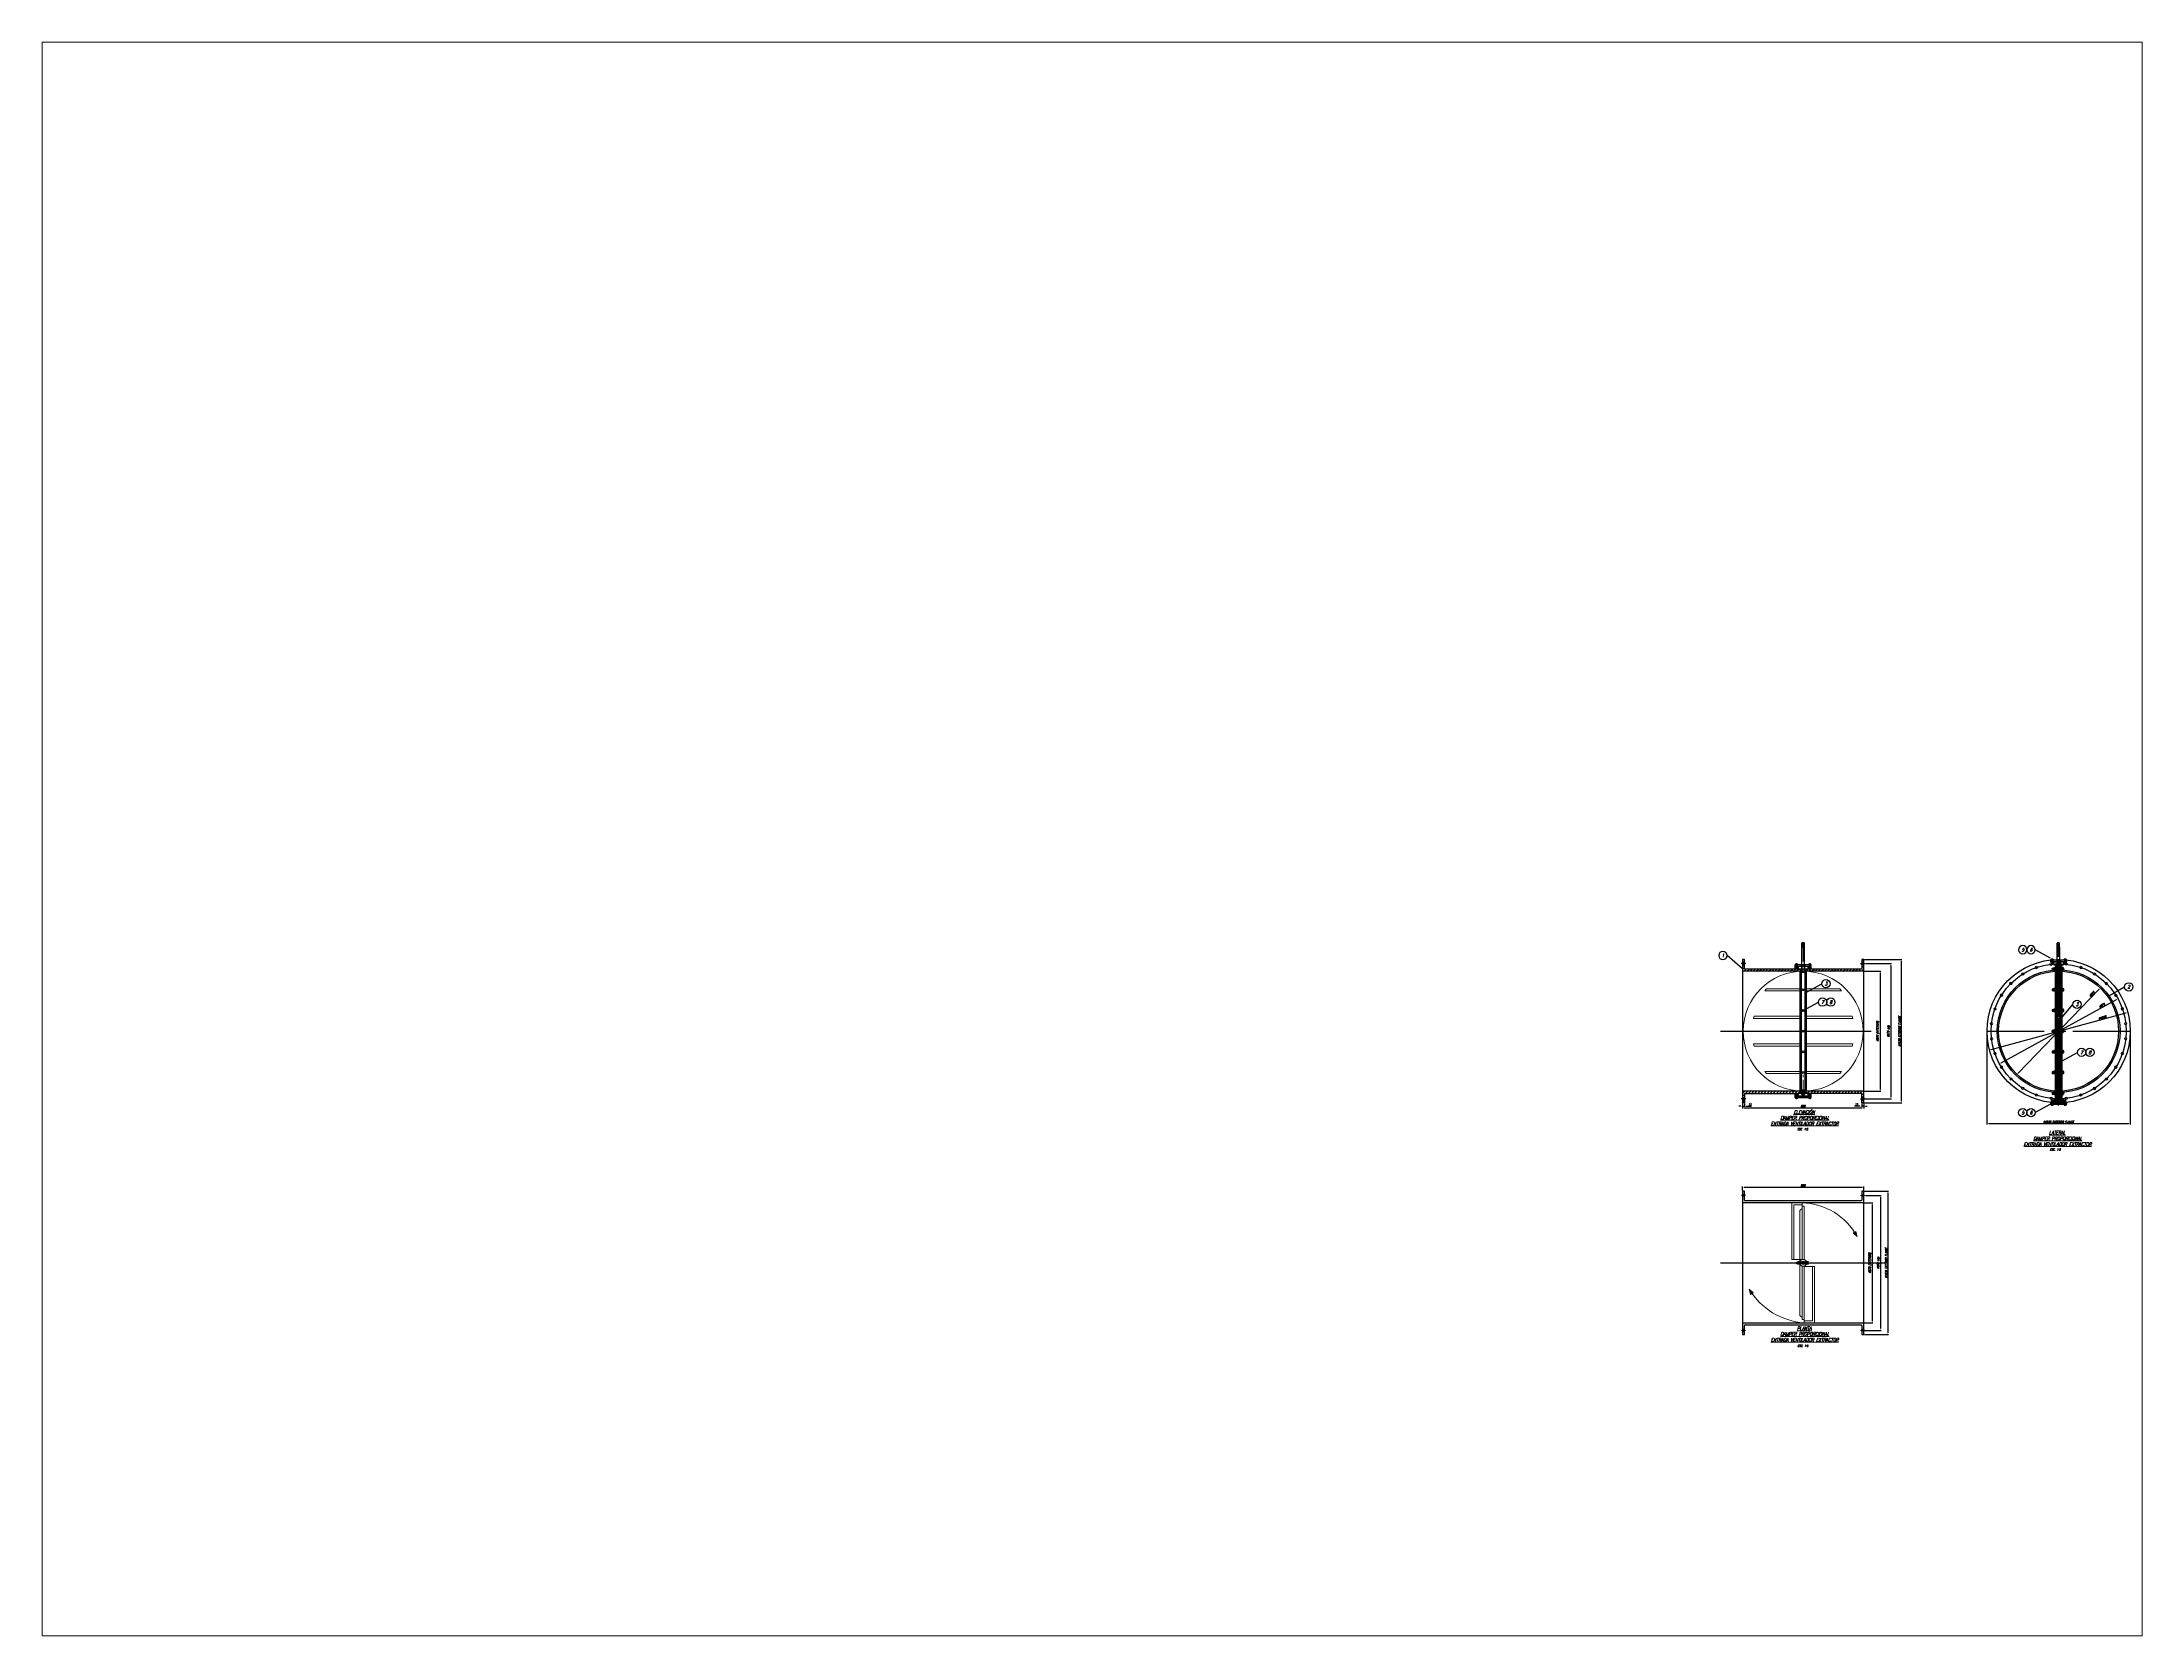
# Paper-space layout 'Layout2' of a CAD drawing. Header units: millimetres. Extents: x 26 to 231, y 20 to 176.
# The model-space entities are those that its viewports show. They can reach past a viewport. Long polylines and large blocks are cut down to what shows.
import ezdxf
from ezdxf.enums import TextEntityAlignment as Align

# ---------------------------------------------------------------- set-up
doc = ezdxf.new("R2010")
doc.units = ezdxf.units.MM
doc.header["$LTSCALE"] = 5
doc.linetypes.add('CENTER', pattern=[2, 1.25, -0.25, 0.25, -0.25])
for name, color, linetype in [('IA-ACHU', 1, 'Continuous'), ('IA-DIBUJO', 3, 'Continuous'), ('IA-DIM', 7, 'Continuous'), ('IA-EJES', 4, 'CENTER'), ('IA-SIMBOLS', 2, 'Continuous')]:
    doc.layers.add(name, color=color, linetype=linetype)
doc.layers.add('IA-TITLE', color=6, linetype='Continuous', lineweight=13)
doc.layers.add('IA-TRAZ', color=8, linetype='Continuous', lineweight=5)
doc.styles.add('ING-AMB', font='romans.shx', dxfattribs={"width": 0.75, "oblique": 15})
doc.styles.add('SALVADOR', font='romans.shx', dxfattribs={"width": 0.75, "oblique": 15})
doc.dimstyles.new('50', dxfattribs={"dimscale": 50, "dimtxt": 3, "dimasz": 2.5, "dimexe": 1, "dimexo": 1, "dimgap": 1, "dimtad": 1, "dimdec": 0, "dimzin": 0, "dimdsep": 46, "dimtxsty": 'ING-AMB', "dimcen": 0.1, "dimclrd": 7, "dimclre": 7, "dimclrt": 2, "dimadec": 0, "dimazin": 0, "dimtfac": 1, "dimtdec": 0, "dimtmove": 0, "dimatfit": 0, "dimfxl": 1, "dimtolj": 1, "dimtzin": 0, "dimarcsym": 0})
doc.dimstyles.new('ING-AMB 5', dxfattribs={"dimscale": 5, "dimtxt": 3, "dimasz": 2.5, "dimexe": 1, "dimexo": 1, "dimgap": 1, "dimtad": 1, "dimdec": 0, "dimzin": 0, "dimdsep": 46, "dimtxsty": 'ING-AMB', "dimcen": 0.1, "dimclrd": 7, "dimclre": 7, "dimclrt": 2, "dimadec": 0, "dimazin": 0, "dimtfac": 1, "dimtdec": 0, "dimtmove": 0, "dimatfit": 0, "dimfxl": 1.25, "dimtolj": 1, "dimtzin": 0, "dimarcsym": 1})

# ---------------------------------------------------------------- blocks, each defined once
blk = doc.blocks.new('*D1')
at = {"layer": 'Defpoints', "color": 0, "transparency": 16777216}
for p in [(2563, 2438), (3443, 2467), (3443, 2438)]:
    blk.add_point(p, dxfattribs=at)
at = {"layer": 'IA-DIM', "color": 7, "lineweight": -2, "transparency": 16777216}
for p, q in [((2563, 2443), (2563, 2472)), ((2576, 2467), (3431, 2467)), ((3443, 2443), (3443, 2472))]:
    blk.add_line(p, q, dxfattribs=at)
at = {"layer": 'IA-DIM', "color": 7, "transparency": 16777216}
for points in [[(2576, 2469), (2576, 2465), (2563, 2467)], [(3431, 2469), (3431, 2465), (3443, 2467)]]:
    blk.add_solid(points, dxfattribs=at)
at = {"layer": 'IA-DIM', "color": 2, "transparency": 16777216, "insert": (3003, 2480), "char_height": 15, "attachment_point": 5, "style": 'ING-AMB'}
blk.add_mtext('\\A1;880', dxfattribs=at)
blk = doc.blocks.new('*D6')
at = {"layer": 'Defpoints', "color": 0, "transparency": 16777216}
for p in [(2563, 3079), (3443, 3079), (3443, 3043)]:
    blk.add_point(p, dxfattribs=at)
at = {"layer": 'IA-DIM', "color": 7, "lineweight": -2, "transparency": 16777216}
for p, q in [((2563, 3074), (2563, 3038)), ((3443, 3074), (3443, 3038)), ((2576, 3043), (3431, 3043))]:
    blk.add_line(p, q, dxfattribs=at)
at = {"layer": 'IA-DIM', "color": 7, "transparency": 16777216}
for points in [[(2576, 3045), (2576, 3041), (2563, 3043)], [(3431, 3045), (3431, 3041), (3443, 3043)]]:
    blk.add_solid(points, dxfattribs=at)
at = {"layer": 'IA-DIM', "color": 2, "transparency": 16777216, "insert": (3003, 3055), "char_height": 15, "attachment_point": 5, "style": 'ING-AMB'}
blk.add_mtext('\\A1;880', dxfattribs=at)
blk = doc.blocks.new('*D7')
at = {"layer": 'Defpoints', "color": 0, "transparency": 16777216}
for p in [(3429, 3079), (3429, 3055), (3443, 3079)]:
    blk.add_point(p, dxfattribs=at)
at = {"layer": 'IA-DIM', "color": 7, "lineweight": -2, "transparency": 16777216}
for p, q in [((3416, 3055), (3377, 3055)), ((3429, 3074), (3429, 3050)), ((3443, 3055), (3429, 3055)), ((3443, 3074), (3443, 3050)), ((3456, 3055), (3468, 3055))]:
    blk.add_line(p, q, dxfattribs=at)
at = {"layer": 'IA-DIM', "color": 7, "transparency": 16777216}
for points in [[(3416, 3057), (3416, 3053), (3429, 3055)], [(3456, 3057), (3456, 3053), (3443, 3055)]]:
    blk.add_solid(points, dxfattribs=at)
at = {"layer": 'IA-DIM', "color": 2, "transparency": 16777216, "insert": (3390, 3067), "char_height": 15, "attachment_point": 5, "style": 'ING-AMB'}
blk.add_mtext('\\A1;15', dxfattribs=at)
blk = doc.blocks.new('*D8')
at = {"layer": 'Defpoints', "color": 0, "transparency": 16777216}
for p in [(2563, 3079), (2578, 3079), (2578, 3055)]:
    blk.add_point(p, dxfattribs=at)
at = {"layer": 'IA-DIM', "color": 7, "lineweight": -2, "transparency": 16777216}
for p, q in [((2551, 3055), (2538, 3055)), ((2563, 3074), (2563, 3050)), ((2563, 3055), (2578, 3055)), ((2578, 3074), (2578, 3050)), ((2591, 3055), (2630, 3055))]:
    blk.add_line(p, q, dxfattribs=at)
at = {"layer": 'IA-DIM', "color": 7, "transparency": 16777216}
for points in [[(2551, 3057), (2551, 3053), (2563, 3055)], [(2591, 3057), (2591, 3053), (2578, 3055)]]:
    blk.add_solid(points, dxfattribs=at)
at = {"layer": 'IA-DIM', "color": 2, "transparency": 16777216, "insert": (2617, 3067), "char_height": 15, "attachment_point": 5, "style": 'ING-AMB'}
blk.add_mtext('\\A1;15', dxfattribs=at)
blk = doc.blocks.new('*D9')
at = {"layer": 'Defpoints', "color": 0, "transparency": 16777216}
for p in [(5159, 3911), (4555, 3285)]:
    blk.add_point(p, dxfattribs=at)
at = {"layer": 'IA-DIM', "color": 7, "lineweight": -2, "transparency": 16777216}
blk.add_line((4563, 3294), (5150, 3902), dxfattribs=at)
at = {"layer": 'IA-DIM', "color": 7, "transparency": 16777216}
for points in [[(5149, 3904), (5152, 3901), (5159, 3911)], [(4562, 3296), (4565, 3293), (4555, 3285)]]:
    blk.add_solid(points, dxfattribs=at)
at = {"layer": 'IA-DIM', "color": 2, "transparency": 16777216, "insert": (5099, 3867), "char_height": 15, "attachment_point": 5, "rotation": 46.0229, "style": 'ING-AMB'}
blk.add_mtext('\\A1;∅870', dxfattribs=at)
blk = doc.blocks.new('*D10')
at = {"layer": 'Defpoints', "color": 0, "transparency": 16777216}
for p in [(5286, 3834), (4428, 3362)]:
    blk.add_point(p, dxfattribs=at)
at = {"layer": 'IA-DIM', "color": 7, "lineweight": -2, "transparency": 16777216}
blk.add_line((4439, 3368), (5275, 3828), dxfattribs=at)
at = {"layer": 'IA-DIM', "color": 7, "transparency": 16777216}
for points in [[(5274, 3830), (5276, 3826), (5286, 3834)], [(4438, 3370), (4440, 3367), (4428, 3362)]]:
    blk.add_solid(points, dxfattribs=at)
at = {"layer": 'IA-DIM', "color": 2, "transparency": 16777216, "insert": (5171, 3785), "char_height": 15, "attachment_point": 5, "rotation": 28.7956, "style": 'ING-AMB'}
blk.add_mtext('\\A1;∅979', dxfattribs=at)
blk = doc.blocks.new('*D11')
at = {"layer": 'Defpoints', "color": 0, "transparency": 16777216}
for p in [(5358, 3735), (4356, 3462)]:
    blk.add_point(p, dxfattribs=at)
at = {"layer": 'IA-DIM', "color": 7, "lineweight": -2, "transparency": 16777216}
blk.add_line((4368, 3465), (5346, 3731), dxfattribs=at)
at = {"layer": 'IA-DIM', "color": 7, "transparency": 16777216}
for points in [[(5345, 3733), (5346, 3729), (5358, 3735)], [(4367, 3467), (4368, 3463), (4356, 3462)]]:
    blk.add_solid(points, dxfattribs=at)
at = {"layer": 'IA-DIM', "color": 2, "transparency": 16777216, "insert": (5174, 3697), "char_height": 15, "attachment_point": 5, "rotation": 15.2412, "style": 'ING-AMB'}
blk.add_mtext('\\A1;∅1039', dxfattribs=at)
blk = doc.blocks.new('*U12')
blk.add_circle((0, 0), 9)
blk = doc.blocks.new('*U13')
at = {"layer": 'IA-TRAZ', "color": 0, "linetype": 'ByBlock', "lineweight": -2, "transparency": 16777216}
for p, rotation in [((4193, 3981), 38.57142857142856), ((4286, 4039), 25.71428571428572), ((4389, 4075), 12.85714285714285), ((4607, 4075), 347.1428571428572), ((4710, 4039), 334.2857142857143), ((4803, 3981), 321.4285714285714), ((4057, 3811), 64.28571428571428), ((4115, 3903), 51.42857142857143), ((4881, 3903), 308.5714285714286), ((4939, 3811), 295.7142857142857), ((4021, 3707), 77.14285714285715), ((4975, 3707), 282.8571428571428), ((4008, 3598), 90), ((4987, 3598), 270.0000000000001), ((4021, 3489), 102.8571428571429), ((4057, 3386), 115.7142857142857), ((4939, 3386), 244.2857142857143), ((4975, 3489), 257.1428571428571), ((4115, 3293), 128.5714285714286), ((4193, 3215), 141.4285714285714), ((4803, 3215), 218.5714285714285), ((4881, 3293), 231.4285714285714), ((4286, 3157), 154.2857142857143), ((4389, 3121), 167.1428571428571), ((4498, 3109), 180), ((4607, 3121), 192.8571428571429), ((4710, 3157), 205.7142857142857)]:
    blk.add_blockref('*U12', p, dxfattribs=dict(at, rotation=rotation))
blk.add_blockref('*U12', (4498, 4088), dxfattribs=at)
blk = doc.blocks.new('*U15')
at = {"layer": 'IA-EJES', "color": 0, "ltscale": 0.5, "transparency": 16777216}
for p, q in [((0, 103.9), (0, 523)), ((-523, 0), (-103.9, 0)), ((103.9, 0), (523, 0)), ((0, -523), (0, -103.9))]:
    blk.add_line(p, q, dxfattribs=at)
at = {"layer": 'IA-EJES', "color": 0, "linetype": 'Continuous', "ltscale": 0.5, "transparency": 16777216}
for p, q in [((-51.95, 0), (51.95, 0)), ((0, -51.95), (0, 51.95))]:
    blk.add_line(p, q, dxfattribs=at)
blk = doc.blocks.new('EJE')
blk.add_circle((0, 6), 6)
at = {"style": 'SALVADOR', "oblique": 15, "width": 0.75}
blk.add_attdef('N', text='', height=5, dxfattribs=at).set_placement((0, 6), align=Align.MIDDLE)
blk = doc.blocks.new('*D16')
at = {"layer": 'Defpoints', "color": 0, "transparency": 16777216}
for p in [(3443, 4033), (3443, 3163), (3562, 3163)]:
    blk.add_point(p, dxfattribs=at)
at = {"layer": 'IA-DIM', "color": 7, "lineweight": -2, "transparency": 16777216}
for p, q in [((3448, 4033), (3567, 4033)), ((3562, 4021), (3562, 3176)), ((3448, 3163), (3567, 3163))]:
    blk.add_line(p, q, dxfattribs=at)
at = {"layer": 'IA-DIM', "color": 7, "transparency": 16777216}
for points in [[(3560, 4021), (3564, 4021), (3562, 4033)], [(3560, 3176), (3564, 3176), (3562, 3163)]]:
    blk.add_solid(points, dxfattribs=at)
at = {"layer": 'IA-DIM', "color": 2, "transparency": 16777216, "insert": (3546, 3598), "char_height": 15, "width": 448.61, "attachment_point": 5, "rotation": 90, "style": 'ING-AMB'}
blk.add_mtext('\\A1;%%C870 (INTERIOR)', dxfattribs=at)
blk = doc.blocks.new('*D17')
at = {"layer": 'Defpoints', "color": 0, "transparency": 16777216}
for p in [(3453, 4088), (3445, 3109), (3639, 3109)]:
    blk.add_point(p, dxfattribs=at)
at = {"layer": 'IA-DIM', "color": 7, "lineweight": -2, "transparency": 16777216}
for p, q in [((3458, 4088), (3644, 4088)), ((3639, 4075), (3639, 3121)), ((3450, 3109), (3644, 3109))]:
    blk.add_line(p, q, dxfattribs=at)
at = {"layer": 'IA-DIM', "color": 7, "transparency": 16777216}
for points in [[(3637, 4075), (3641, 4075), (3639, 4088)], [(3637, 3121), (3641, 3121), (3639, 3109)]]:
    blk.add_solid(points, dxfattribs=at)
at = {"layer": 'IA-DIM', "color": 2, "transparency": 16777216, "insert": (3624, 3598), "char_height": 15, "width": 312.26, "attachment_point": 5, "rotation": 90, "style": 'ING-AMB'}
blk.add_mtext('\\A1;%%C979 cdp', dxfattribs=at)
blk = doc.blocks.new('*D18')
at = {"layer": 'Defpoints', "color": 0, "transparency": 16777216}
for p in [(3443, 4118), (3443, 3079), (3715, 3079)]:
    blk.add_point(p, dxfattribs=at)
at = {"layer": 'IA-DIM', "color": 7, "lineweight": -2, "transparency": 16777216}
for p, q in [((3448, 4118), (3720, 4118)), ((3715, 4105), (3715, 3091)), ((3448, 3079), (3720, 3079))]:
    blk.add_line(p, q, dxfattribs=at)
at = {"layer": 'IA-DIM', "color": 7, "transparency": 16777216}
for points in [[(3712, 4105), (3717, 4105), (3715, 4118)], [(3712, 3091), (3717, 3091), (3715, 3079)]]:
    blk.add_solid(points, dxfattribs=at)
at = {"layer": 'IA-DIM', "color": 2, "transparency": 16777216, "insert": (3702, 3598), "char_height": 15, "width": 518.99, "attachment_point": 5, "rotation": 90, "style": 'ING-AMB'}
blk.add_mtext('\\A1;%%C1039 EXTERIOR FLANGE', dxfattribs=at)
blk = doc.blocks.new('*D20')
at = {"layer": 'Defpoints', "color": 0, "transparency": 16777216}
for p in [(3443, 2354), (3443, 1484), (3505, 1484)]:
    blk.add_point(p, dxfattribs=at)
at = {"layer": 'IA-DIM', "color": 7, "lineweight": -2, "transparency": 16777216}
for p, q in [((3448, 2354), (3510, 2354)), ((3505, 2341), (3505, 1496)), ((3448, 1484), (3510, 1484))]:
    blk.add_line(p, q, dxfattribs=at)
at = {"layer": 'IA-DIM', "color": 7, "transparency": 16777216}
for points in [[(3503, 2341), (3507, 2341), (3505, 2354)], [(3503, 1496), (3507, 1496), (3505, 1484)]]:
    blk.add_solid(points, dxfattribs=at)
at = {"layer": 'IA-DIM', "color": 2, "transparency": 16777216, "insert": (3489, 1919), "char_height": 15, "width": 448.61, "attachment_point": 5, "rotation": 90, "style": 'ING-AMB'}
blk.add_mtext('\\A1;%%C870 (INTERIOR)', dxfattribs=at)
blk = doc.blocks.new('*D19')
at = {"layer": 'Defpoints', "color": 0, "transparency": 16777216}
for p in [(3443, 2438), (3443, 1399), (3619, 1399)]:
    blk.add_point(p, dxfattribs=at)
at = {"layer": 'IA-DIM', "color": 7, "lineweight": -2, "transparency": 16777216}
for p, q in [((3448, 2438), (3624, 2438)), ((3619, 2426), (3619, 1412)), ((3448, 1399), (3624, 1399))]:
    blk.add_line(p, q, dxfattribs=at)
at = {"layer": 'IA-DIM', "color": 7, "transparency": 16777216}
for points in [[(3617, 2426), (3621, 2426), (3619, 2438)], [(3617, 1412), (3621, 1412), (3619, 1399)]]:
    blk.add_solid(points, dxfattribs=at)
at = {"layer": 'IA-DIM', "color": 2, "transparency": 16777216, "insert": (3607, 1919), "char_height": 15, "width": 518.99, "attachment_point": 5, "rotation": 90, "style": 'ING-AMB'}
blk.add_mtext('\\A1;%%C1039 EXTERIOR FLANGE', dxfattribs=at)
blk = doc.blocks.new('*D21')
at = {"layer": 'Defpoints', "color": 0, "transparency": 16777216}
for p in [(3451, 2408), (3445, 1429), (3565, 1429)]:
    blk.add_point(p, dxfattribs=at)
at = {"layer": 'IA-DIM', "color": 7, "lineweight": -2, "transparency": 16777216}
for p, q in [((3456, 2408), (3570, 2408)), ((3565, 2396), (3565, 1442)), ((3450, 1429), (3570, 1429))]:
    blk.add_line(p, q, dxfattribs=at)
at = {"layer": 'IA-DIM', "color": 7, "transparency": 16777216}
for points in [[(3563, 2396), (3567, 2396), (3565, 2408)], [(3563, 1442), (3567, 1442), (3565, 1429)]]:
    blk.add_solid(points, dxfattribs=at)
at = {"layer": 'IA-DIM', "color": 2, "transparency": 16777216, "insert": (3550, 1919), "char_height": 15, "width": 312.26, "attachment_point": 5, "rotation": 90, "style": 'ING-AMB'}
blk.add_mtext('\\A1;%%C979 cdp', dxfattribs=at)
blk = doc.blocks.new('*D22')
at = {"layer": 'Defpoints', "color": 0, "transparency": 16777216}
for p in [(4337, 3598), (5376, 3598), (5376, 2928)]:
    blk.add_point(p, dxfattribs=at)
at = {"layer": 'IA-DIM', "color": 7, "lineweight": -2, "transparency": 16777216}
for p, q in [((4337, 3593), (4337, 2923)), ((5376, 3593), (5376, 2923)), ((4350, 2928), (5364, 2928))]:
    blk.add_line(p, q, dxfattribs=at)
at = {"layer": 'IA-DIM', "color": 7, "transparency": 16777216}
for points in [[(4350, 2931), (4350, 2926), (4337, 2928)], [(5364, 2931), (5364, 2926), (5376, 2928)]]:
    blk.add_solid(points, dxfattribs=at)
at = {"layer": 'IA-DIM', "color": 2, "transparency": 16777216, "insert": (4857, 2941), "char_height": 15, "attachment_point": 5, "style": 'ING-AMB'}
blk.add_mtext('\\A1;%%C1039 EXTERIOR FLANGE', dxfattribs=at)

msp = doc.modelspace()

# ---------------------------------------------------------------- hatches: boundary and pattern name
at = {"transparency": 33554559}
h = msp.add_hatch(color=256, dxfattribs=at)
h.paths.add_polyline_path([(3053.1, 1447.4), (3052.7, 1447.4), (3053.1, 1447.4)], flags=0)
h.paths.add_polyline_path([(3053.1, 1447.4), (3052.8, 1447.4), (3053.1, 1447.4)], flags=0)
h.paths.add_polyline_path([(3053.1, 1447.4), (3052.8, 1447.4), (3053.1, 1447.4)], flags=0)
h = msp.add_hatch(color=256, dxfattribs=at)
h.paths.add_polyline_path([(3054.7, 1453.2), (3054.6, 1453.2), (3054.7, 1453.2)], flags=0)
h.paths.add_polyline_path([(3054.7, 1453.2), (3054.6, 1453.2), (3054.7, 1453.2)], flags=0)
h.paths.add_polyline_path([(3054.7, 1453.2), (3054.6, 1453.2), (3054.7, 1453.2)], flags=0)
h.paths.add_polyline_path([(3054.7, 1453.2), (3054.6, 1453.2), (3054.7, 1453.2)], flags=0)
h = msp.add_hatch(color=256, dxfattribs=at)
h.paths.add_polyline_path([(3054.9, 1453.2), (3054.6, 1453.2), (3054.9, 1453.2)], flags=0)
h.paths.add_polyline_path([(3054.9, 1453.2), (3054.7, 1453.2), (3054.9, 1453.2)], flags=0)
h.paths.add_polyline_path([(3054.9, 1453.2), (3054.7, 1453.2), (3054.9, 1453.2)], flags=0)
h = msp.add_hatch(color=256, dxfattribs=at)
h.paths.add_polyline_path([(3054.9, 1431.1), (3054.9, 1431.1), (3054.9, 1431.1)], flags=0)
h.paths.add_polyline_path([(3054.9, 1431.1), (3054.8, 1431.1), (3054.9, 1431.1)], flags=0)
h.paths.add_polyline_path([(3054.9, 1431.1), (3054.8, 1431.1), (3054.9, 1431.1)], flags=0)
h.paths.add_polyline_path([(3054.9, 1431.1), (3054.8, 1431.1), (3054.9, 1431.1)], flags=0)
h = msp.add_hatch(color=256, dxfattribs=at)
h.paths.add_polyline_path([(3055, 1431.2), (3054.9, 1431.2), (3055, 1431.2)], flags=0)
h.paths.add_polyline_path([(3055, 1431.2), (3054.9, 1431.2), (3055, 1431.2)], flags=0)
h.paths.add_polyline_path([(3055, 1431.2), (3054.9, 1431.2), (3055, 1431.2)], flags=0)
h.paths.add_polyline_path([(3055, 1431.2), (3054.9, 1431.2), (3055, 1431.2)], flags=0)
h.paths.add_polyline_path([(3055, 1431.2), (3054.9, 1431.2), (3055, 1431.2)], flags=0)
h = msp.add_hatch(color=256, dxfattribs=at)
h.paths.add_polyline_path([(3055, 1430.9), (3054.9, 1430.9), (3055, 1430.9)], flags=0)
h.paths.add_polyline_path([(3055, 1430.9), (3054.9, 1430.9), (3055, 1430.9)], flags=0)
h.paths.add_polyline_path([(3055, 1430.9), (3054.9, 1430.9), (3055, 1430.9)], flags=0)
h = msp.add_hatch(color=256, dxfattribs=at)
h.paths.add_polyline_path([(3058.9, 1451.2), (3058.6, 1451.2), (3058.9, 1451.2)], flags=0)
h.paths.add_polyline_path([(3058.9, 1451.2), (3058.7, 1451.2), (3058.9, 1451.2)], flags=0)
h.paths.add_polyline_path([(3058.9, 1451.2), (3058.7, 1451.2), (3058.9, 1451.2)], flags=0)
h = msp.add_hatch(color=256, dxfattribs=at)
h.paths.add_polyline_path([(3059.5, 1444.8), (3059.5, 1444.8), (3059.5, 1444.8)], flags=0)
h.paths.add_polyline_path([(3059.5, 1444.8), (3059.5, 1444.8), (3059.5, 1444.8)], flags=0)
h.paths.add_polyline_path([(3059.5, 1444.8), (3059.4, 1444.8), (3059.5, 1444.8)], flags=0)
at = {"layer": 'IA-ACHU'}
h = msp.add_hatch(dxfattribs=at)
h.set_pattern_fill('ANSI31', color=256, scale=5)
h.paths.add_polyline_path([(2578.3, 4117.7), (2563.5, 4117.7), (2563.5, 4093.8), (2578.3, 4093.8)])
h.paths.add_polyline_path([(2983.9, 4046.7), (2973.8, 4046.7), (2973.1, 4046.7), (2972.5, 4046.7), (2972.1, 4047.4), (2971.8, 4047.4), (2971.8, 4048.1), (2967.1, 4048.1), (2967.1, 4048.7), (2583.4, 4048.7, -0.4142136), (2578.3, 4053.8), (2578.3, 4081.6), (2563.5, 4081.6), (2563.5, 4033.2), (2983.9, 4033.2)])
h.paths.add_polyline_path([(3443.5, 4081.6), (3428.6, 4081.6), (3428.6, 4053.8, -0.4142136), (3423.6, 4048.7), (3040.6, 4048.7), (3040.6, 4048.1), (3035.9, 4048.1), (3035.9, 4047.4), (3035.2, 4047.4), (3035.2, 4046.7), (3034.5, 4046.7), (3033.9, 4046.7), (3033.2, 4046.7), (3032.5, 4046.7), (3023.7, 4046.7), (3023.7, 4033.2), (3028.8, 4033.2), (3443.5, 4033.2)])
h.paths.add_polyline_path([(3443.5, 4117.7), (3428.6, 4117.7), (3428.6, 4093.8), (3443.5, 4093.8)])
h = msp.add_hatch(dxfattribs=at)
h.set_pattern_fill('ANSI31', color=256, scale=5)
h.paths.add_polyline_path([(2578.3, 3078.7), (2563.5, 3078.7), (2563.5, 3102.6), (2578.3, 3102.6)])
h.paths.add_polyline_path([(2983.9, 3149.7), (2973.8, 3149.7), (2973.1, 3149.7), (2972.5, 3149.7), (2972.1, 3149), (2971.8, 3149), (2971.8, 3148.4), (2967.1, 3148.4), (2967.1, 3147.7), (2583.4, 3147.7, 0.4142136), (2578.3, 3142.6), (2578.3, 3114.8), (2563.5, 3114.8), (2563.5, 3163.2), (2983.9, 3163.2)])
h.paths.add_polyline_path([(3443.5, 3114.8), (3428.6, 3114.8), (3428.6, 3142.6, 0.4142136), (3423.6, 3147.7), (3040.6, 3147.7), (3040.6, 3148.4), (3035.9, 3148.4), (3035.9, 3149), (3035.2, 3149), (3035.2, 3149.7), (3034.5, 3149.7), (3033.9, 3149.7), (3033.2, 3149.7), (3032.5, 3149.7), (3023.7, 3149.7), (3023.7, 3163.2), (3028.8, 3163.2), (3443.5, 3163.2)])
h.paths.add_polyline_path([(3443.5, 3078.7), (3428.6, 3078.7), (3428.6, 3102.6), (3443.5, 3102.6)])

# ---------------------------------------------------------------- linework, layer by layer
at = {"layer": 'IA-DIBUJO', "lineweight": 30}
for p, q in [((2578.3, 4117.7), (2563.5, 4117.7)), ((2563.5, 4117.7), (2563.5, 3078.7)), ((2578.3, 4053.8), (2578.3, 4117.7)), ((3443.5, 4117.7), (3428.6, 4117.7)), ((3428.6, 4117.7), (3428.6, 4053.8)), ((3443.5, 3078.7), (3443.5, 4117.7)), ((3443.5, 4033.2), (2563.5, 4033.2)), ((3443.5, 3163.2), (2563.5, 3163.2)), ((2578.3, 3078.7), (2563.5, 3078.7)), ((2578.3, 3142.6), (2578.3, 3078.7)), ((3428.6, 3078.7), (3428.6, 3142.6)), ((3443.5, 3078.7), (3428.6, 3078.7))]:
    msp.add_line(p, q, dxfattribs=at)
for points in [[(2563.5, 4093.8), (2578.3, 4093.8), (2578.3, 4081.6), (2563.5, 4081.6)], [(3443.5, 4093.8), (3428.6, 4093.8), (3428.6, 4081.6), (3443.5, 4081.6)], [(2563.5, 3102.6), (2578.3, 3102.6), (2578.3, 3114.8), (2563.5, 3114.8)], [(3443.5, 3102.6), (3428.6, 3102.6), (3428.6, 3114.8), (3443.5, 3114.8)], [(2563.5, 2414.3), (2578.3, 2414.3), (2578.3, 2402.2), (2563.5, 2402.2)], [(3443.5, 1483.7), (3443.5, 2353.7), (2563.5, 2353.7), (2563.5, 1483.7)], [(3443.5, 2414.3), (3428.6, 2414.3), (3428.6, 2402.2), (3443.5, 2402.2)], [(2563.5, 1423.2), (2578.3, 1423.2), (2578.3, 1435.3), (2563.5, 1435.3)], [(3443.5, 1423.2), (3428.6, 1423.2), (3428.6, 1435.3), (3443.5, 1435.3)]]:
    msp.add_lwpolyline(points, close=True, dxfattribs=at)
for points in [[(2967.1, 4048.7), (2583.4, 4048.7)], [(3423.6, 4048.7), (3040.6, 4048.7)], [(2583.4, 3147.7), (2966.4, 3147.7)], [(3423.6, 3147.7), (3040.6, 3147.7)], [(2578.3, 2373.7), (2578.3, 2438.2), (2563.5, 2438.2), (2563.5, 1399.2), (2578.3, 1399.2), (2578.3, 1463.8)], [(3428.6, 1463.8), (3428.6, 1399.2), (3443.5, 1399.2), (3443.5, 2438.2), (3428.6, 2438.2), (3428.6, 2373.7)], [(3423.6, 2368.6), (2583.4, 2368.6)], [(2583.4, 1468.9), (3423.6, 1468.9)]]:
    msp.add_lwpolyline(points, dxfattribs=at)
at = {"layer": 'IA-DIBUJO', "lineweight": 9}
for points in [[(2568.2, 2408.2), (2556.1, 2408.2)], [(2572.3, 2408.2), (2570.2, 2408.2)], [(2585.8, 2408.2), (2573.6, 2408.2)], [(3420.6, 2408.2), (3432.7, 2408.2)], [(3434.7, 2408.2), (3436.7, 2408.2)], [(3438.8, 2408.2), (3450.9, 2408.2)], [(2568.2, 1429.2), (2556.1, 1429.2)], [(2572.3, 1429.2), (2570.2, 1429.2)], [(2585.8, 1429.2), (2573.6, 1429.2)], [(3420.6, 1429.2), (3432.7, 1429.2)], [(3434.7, 1429.2), (3436.7, 1429.2)], [(3438.8, 1429.2), (3450.9, 1429.2)]]:
    msp.add_lwpolyline(points, dxfattribs=at)
at = {"layer": 'IA-DIBUJO'}
for radius in [519.5, 445, 435]:
    msp.add_circle((4856.7, 3598.2), radius, dxfattribs=at)
at = {"layer": 'IA-DIBUJO', "lineweight": 30}
for centre, start, end in [((2583.4, 4053.8), 180.00045, 269.99955), ((3423.6, 4053.8), 270.00045, 359.99955), ((2583.4, 3142.6), 90.00045, 179.99955), ((3423.6, 3142.6), 0.00045, 89.99955), ((2583.4, 2373.7), 180.00045, 269.99955), ((3423.6, 2373.7), 270.00045, 359.99955), ((2583.4, 1463.8), 90.00045, 179.99955), ((3423.6, 1463.8), 0.00045, 89.99955)]:
    msp.add_arc(centre, 5.06, start, end, dxfattribs=at)
at = {"layer": 'IA-EJES', "ltscale": 0.25}
for p, q in [((2405.3, 3598.2), (3497.7, 3598.2)), ((2404.6, 1918.7), (3602.3, 1918.7))]:
    msp.add_line(p, q, dxfattribs=at)
for points in [[(2587.8, 4087.7), (2554.1, 4087.7)], [(3419.2, 4087.7), (3452.9, 4087.7)], [(2587.8, 3108.7), (2554.1, 3108.7)], [(3419.2, 3108.7), (3452.9, 3108.7)]]:
    msp.add_lwpolyline(points, dxfattribs=at)
msp.add_circle((4856.7, 3598.2), 489.5, dxfattribs=at)
at = {"layer": 'IA-TRAZ', "lineweight": 30}
for points in [[(3013.6, 4207.6), (3013.6, 4238), (2994, 4238), (2994, 4207.6)], [(3013.6, 4235.9), (3012.9, 4238), (2994.7, 4238), (2994, 4235.9)], [(4797.3, 4112.4), (4797.3, 4100.3), (4820.3, 4100.3), (4820.3, 4080.7), (4824.3, 4080.7), (4825, 4079.4), (4826.4, 4079.4), (4836.5, 4079.4), (4836.5, 4059.8), (4876.3, 4059.8), (4876.3, 4079.4), (4886.4, 4079.4), (4887.8, 4080), (4888.5, 4080.7), (4893.2, 4080.7), (4893.2, 4100.3), (4915.5, 4100.3), (4915.5, 4112.4)], [(4824.3, 4082.7), (4831.8, 4082.7), (4831.8, 4080.7), (4836.5, 4080.7), (4836.5, 4059.8), (4876.3, 4059.8), (4876.3, 4080.7), (4881.7, 4080.7), (4881.7, 4082.7), (4888.5, 4082.7), (4888.5, 4080.7), (4893.2, 4080.7), (4893.2, 4100.3), (4915.5, 4100.3), (4915.5, 4112.4), (4797.3, 4112.4), (4797.3, 4100.3), (4820.3, 4100.3), (4820.3, 4080.7), (4824.3, 4080.7)], [(4800.7, 4114.5), (4816.9, 4114.5), (4816.9, 4112.4), (4800.7, 4112.4)], [(4895.9, 4114.5), (4912.1, 4114.5), (4912.1, 4112.4), (4895.9, 4112.4)], [(2944.8, 4079.8), (2944.8, 4067.6), (2967.1, 4067.6), (2967.1, 4048.1), (2971.8, 4048.1), (2972.5, 4046.7), (2973.8, 4046.7), (2983.9, 4046.7), (2983.9, 4027.1), (3023.7, 4027.1), (3023.7, 4046.7), (3033.9, 4046.7), (3035.2, 4047.4), (3035.9, 4048.1), (3040.6, 4048.1), (3040.6, 4067.6), (3062.9, 4067.6), (3062.9, 4079.8)], [(2971.8, 4050.1), (2978.5, 4050.1), (2978.5, 4048.1), (2983.9, 4048.1), (2983.9, 4027.1), (3023.7, 4027.1), (3023.7, 4048.1), (3028.5, 4048.1), (3028.5, 4050.1), (3035.9, 4050.1), (3035.9, 4048.1), (3040.6, 4048.1), (3040.6, 4067.6), (3062.9, 4067.6), (3062.9, 4079.8), (2944.8, 4079.8), (2944.8, 4067.6), (2967.1, 4067.6), (2967.1, 4048.1), (2971.8, 4048.1)], [(3028.8, 3163.2), (3028.8, 4033.2), (2978.9, 4033.2), (2978.9, 3163.2)], [(2992, 4027.1), (2991.3, 4025.1), (3016.3, 4025.1), (3015.6, 4027.1)], [(4812.9, 4110.4), (4804.8, 4110.4)], [(4828.4, 4080.7), (4828.4, 4081.4), (4827.7, 4081.4), (4827.7, 4082.1), (4827, 4082.1), (4827, 4082.7), (4826.4, 4082.7), (4825.7, 4082.7), (4825, 4082.1), (4824.3, 4081.4), (4824.3, 4080.7), (4825, 4080), (4825, 4079.4), (4825.7, 4079.4), (4826.4, 4079.4), (4827, 4079.4), (4827.7, 4080)], [(4876.3, 4079.4), (4825, 4079.4), (4887.8, 4080)], [(4831.1, 4080.7), (4831.1, 4081.4), (4831.1, 4082.1), (4830.4, 4082.1), (4830.4, 4082.7), (4829.7, 4082.7), (4829.1, 4082.7), (4828.4, 4082.7), (4828.4, 4082.1), (4827.7, 4082.1), (4827.7, 4081.4), (4827.7, 4080.7), (4827.7, 4080), (4828.4, 4080), (4828.4, 4079.4), (4829.1, 4079.4), (4829.7, 4079.4), (4830.4, 4079.4), (4831.1, 4080)], [(4829.7, 4060.5), (4829.7, 4036.2), (4831.8, 4036.2), (4831.8, 4060.5)], [(4881.7, 3117.7), (4881.7, 4063.8), (4831.8, 4063.8), (4831.8, 3117.7)], [(4843.2, 4054.5), (4831.8, 4054.5), (4831.8, 4041.6), (4843.2, 4041.6)], [(4847.3, 4105.7), (4847.3, 4106.4), (4846.6, 4107), (4846.6, 4107.7), (4845.9, 4107.7), (4845.3, 4107.7), (4844.6, 4107.7), (4843.9, 4107), (4843.9, 4106.4), (4843.9, 4105.7), (4843.9, 4105), (4844.6, 4104.3), (4845.3, 4104.3), (4845.9, 4104.3), (4846.6, 4104.3), (4846.6, 4105)], [(4847.3, 4102.3), (4847.3, 4103), (4846.6, 4103.7), (4845.9, 4104.3), (4845.3, 4104.3), (4844.6, 4104.3), (4843.9, 4103.7), (4843.9, 4103), (4843.9, 4102.3), (4843.9, 4101.6), (4843.9, 4101), (4844.6, 4101), (4845.3, 4101), (4845.9, 4101), (4846.6, 4101), (4846.6, 4101.6), (4847.3, 4101.6)], [(4844.6, 4059.1), (4843.9, 4057.1), (4868.9, 4057.1), (4868.2, 4059.1)], [(4843.9, 4041.6), (4843.9, 4054.5), (4868.9, 4054.5), (4868.9, 4041.6)], [(4864.2, 3117.7), (4864.2, 4063.8), (4848.6, 4063.8), (4848.6, 3117.7)], [(4869.6, 4105.7), (4869.6, 4106.4), (4868.9, 4106.4), (4868.9, 4107), (4868.9, 4107.7), (4868.2, 4107.7), (4867.5, 4107.7), (4866.9, 4107.7), (4866.2, 4107), (4865.5, 4106.4), (4865.5, 4105.7), (4866.2, 4105), (4866.9, 4104.3), (4867.5, 4104.3), (4868.2, 4104.3), (4868.9, 4104.3), (4868.9, 4105), (4868.9, 4105.7)], [(4869.6, 4102.3), (4869.6, 4103), (4868.9, 4103), (4868.9, 4103.7), (4868.2, 4104.3), (4867.5, 4104.3), (4866.9, 4104.3), (4866.2, 4103.7), (4866.2, 4103), (4865.5, 4103), (4865.5, 4102.3), (4866.2, 4101.6), (4866.2, 4101), (4866.9, 4101), (4867.5, 4101), (4868.2, 4101), (4868.9, 4101), (4868.9, 4101.6)], [(4870.2, 4054.5), (4881.7, 4054.5), (4881.7, 4041.6), (4870.2, 4041.6)], [(4885.1, 4080.7), (4885.1, 4081.4), (4885.1, 4082.1), (4884.4, 4082.1), (4884.4, 4082.7), (4883.7, 4082.7), (4883.1, 4082.7), (4882.4, 4082.7), (4882.4, 4082.1), (4881.7, 4082.1), (4881.7, 4081.4), (4881.7, 4080.7), (4881.7, 4080), (4882.4, 4079.4), (4883.1, 4079.4), (4883.7, 4079.4), (4884.4, 4079.4), (4884.4, 4080), (4885.1, 4080)], [(4881.7, 4060.5), (4881.7, 4036.2), (4883.1, 4036.2), (4883.1, 4060.5)], [(4888.5, 4080.7), (4888.5, 4081.4), (4887.8, 4082.1), (4887.1, 4082.7), (4886.4, 4082.7), (4885.8, 4082.7), (4885.8, 4082.1), (4885.1, 4082.1), (4885.1, 4081.4), (4885.1, 4080.7), (4885.1, 4080), (4885.8, 4079.4), (4886.4, 4079.4), (4887.1, 4079.4), (4887.8, 4079.4), (4887.8, 4080), (4888.5, 4080)], [(4908, 4110.4), (4899.9, 4110.4)], [(4829.7, 3910), (4829.7, 3886.4), (4831.8, 3886.4), (4831.8, 3910)], [(4843.2, 3904.6), (4831.8, 3904.6), (4831.8, 3891.8), (4843.2, 3891.8)], [(4848.6, 3906), (4848.6, 3890.4), (4833.8, 3890.4), (4833.8, 3906)], [(4843.9, 3891.8), (4843.9, 3904.6), (4868.9, 3904.6), (4868.9, 3891.8)], [(4870.2, 3904.6), (4881.7, 3904.6), (4881.7, 3891.8), (4870.2, 3891.8)], [(4881.7, 3910), (4881.7, 3886.4), (4883.1, 3886.4), (4883.1, 3910)], [(4829.7, 3760.2), (4829.7, 3736.6), (4831.8, 3736.6), (4831.8, 3760.2)], [(4843.2, 3754.8), (4831.8, 3754.8), (4831.8, 3742), (4843.2, 3742)], [(4848.6, 3706.2), (4848.6, 3690.7), (4833.8, 3690.7), (4833.8, 3706.2)], [(4843.9, 3742), (4843.9, 3754.8), (4868.9, 3754.8), (4868.9, 3742)], [(4870.2, 3754.8), (4881.7, 3754.8), (4881.7, 3742), (4870.2, 3742)], [(4881.7, 3760.2), (4881.7, 3736.6), (4883.1, 3736.6), (4883.1, 3760.2)], [(4829.7, 3610.4), (4829.7, 3586.7), (4831.8, 3586.7), (4831.8, 3610.4)], [(4843.2, 3605), (4831.8, 3605), (4831.8, 3592.1), (4843.2, 3592.1)], [(4848.6, 3505.7), (4848.6, 3490.9), (4833.8, 3490.9), (4833.8, 3505.7)], [(4843.9, 3592.1), (4843.9, 3605), (4868.9, 3605), (4868.9, 3592.1)], [(4870.2, 3605), (4881.7, 3605), (4881.7, 3592.1), (4870.2, 3592.1)], [(4881.7, 3610.4), (4881.7, 3586.7), (4883.1, 3586.7), (4883.1, 3610.4)], [(4829.7, 3460.5), (4829.7, 3436.2), (4831.8, 3436.2), (4831.8, 3460.5)], [(4843.2, 3455.1), (4831.8, 3455.1), (4831.8, 3442.3), (4843.2, 3442.3)], [(4843.9, 3442.3), (4843.9, 3455.1), (4868.9, 3455.1), (4868.9, 3442.3)], [(4870.2, 3455.1), (4881.7, 3455.1), (4881.7, 3442.3), (4870.2, 3442.3)], [(4881.7, 3460.5), (4881.7, 3436.2), (4883.1, 3436.2), (4883.1, 3460.5)], [(4829.7, 3310.7), (4829.7, 3286.4), (4831.8, 3286.4), (4831.8, 3310.7)], [(4843.2, 3305.3), (4831.8, 3305.3), (4831.8, 3291.8), (4843.2, 3291.8)], [(4848.6, 3306), (4848.6, 3291.1), (4833.8, 3291.1), (4833.8, 3306)], [(4843.9, 3291.8), (4843.9, 3305.3), (4868.9, 3305.3), (4868.9, 3291.8)], [(4870.2, 3305.3), (4881.7, 3305.3), (4881.7, 3291.8), (4870.2, 3291.8)], [(4881.7, 3310.7), (4881.7, 3286.4), (4883.1, 3286.4), (4883.1, 3310.7)], [(3062.9, 3116.6), (3062.9, 3128.8), (3040.6, 3128.8), (3040.6, 3149), (3035.9, 3149), (3035.2, 3149.7), (3033.9, 3150.4), (3023.7, 3150.4), (3023.7, 3170), (2983.9, 3170), (2983.9, 3150.4), (2973.8, 3150.4), (2972.5, 3149.7), (2971.8, 3149), (2967.1, 3149), (2967.1, 3128.8), (2944.8, 3128.8), (2944.8, 3116.6)], [(3035.9, 3147), (3028.5, 3147), (3028.5, 3149), (3023.7, 3149), (3023.7, 3170), (2983.9, 3170), (2983.9, 3149), (2978.5, 3149), (2978.5, 3147), (2971.8, 3147), (2971.8, 3149), (2967.1, 3149), (2967.1, 3128.8), (2944.8, 3128.8), (2944.8, 3116.6), (3062.9, 3116.6), (3062.9, 3128.8), (3040.6, 3128.8), (3040.6, 3149), (3035.9, 3149)], [(2992, 3170), (2991.3, 3172), (3016.3, 3172), (3015.6, 3170)], [(2994, 3170), (2994, 3141.6)], [(3013.6, 3141.6), (3013.6, 3170), (3013.6, 3141.6), (3012.9, 3139.6), (2994.7, 3139.6), (2994, 3141.6)], [(4915.5, 3068.4), (4915.5, 3080.6), (4893.2, 3080.6), (4893.2, 3100.8), (4888.5, 3100.8), (4887.8, 3101.5), (4886.4, 3102.2), (4876.3, 3102.2), (4876.3, 3121.8), (4836.5, 3121.8), (4836.5, 3102.2), (4826.4, 3102.2), (4825, 3101.5), (4824.3, 3100.8), (4820.3, 3100.8), (4820.3, 3080.6), (4797.3, 3080.6), (4797.3, 3068.4)], [(4888.5, 3098.8), (4881.7, 3098.8), (4881.7, 3100.8), (4876.3, 3100.8), (4876.3, 3121.8), (4836.5, 3121.8), (4836.5, 3100.8), (4831.8, 3100.8), (4831.8, 3098.8), (4824.3, 3098.8), (4824.3, 3100.8), (4820.3, 3100.8), (4820.3, 3080.6), (4797.3, 3080.6), (4797.3, 3068.4), (4915.5, 3068.4), (4915.5, 3080.6), (4893.2, 3080.6), (4893.2, 3100.8), (4888.5, 3100.8)], [(4800.7, 3066.4), (4816.9, 3066.4), (4816.9, 3068.4), (4800.7, 3068.4)], [(4812.9, 3070.5), (4804.8, 3070.5)], [(4824.3, 3100.2), (4825, 3099.5), (4825, 3098.8), (4825.7, 3098.8), (4826.4, 3098.8), (4827, 3098.8), (4827.7, 3098.8), (4827.7, 3099.5), (4828.4, 3100.2), (4827.7, 3100.8), (4827.7, 3101.5), (4827, 3101.5), (4827, 3102.2), (4826.4, 3102.2), (4825.7, 3102.2), (4825, 3101.5), (4825, 3100.8), (4824.3, 3100.8)], [(4836.5, 3102.2), (4887.8, 3101.5), (4825, 3101.5)], [(4827.7, 3100.2), (4827.7, 3099.5), (4828.4, 3098.8), (4829.1, 3098.8), (4829.7, 3098.8), (4830.4, 3098.8), (4831.1, 3099.5), (4831.1, 3100.2), (4831.1, 3100.8), (4831.1, 3101.5), (4830.4, 3101.5), (4830.4, 3102.2), (4829.7, 3102.2), (4829.1, 3102.2), (4828.4, 3101.5), (4827.7, 3101.5), (4827.7, 3100.8)], [(4829.7, 3160.9), (4829.7, 3136.6), (4831.8, 3136.6), (4831.8, 3160.9)], [(4843.2, 3154.8), (4831.8, 3154.8), (4831.8, 3142), (4843.2, 3142)], [(4843.9, 3142), (4843.9, 3154.8), (4868.9, 3154.8), (4868.9, 3142)], [(4844.6, 3119.1), (4843.9, 3121.1), (4868.9, 3121.1), (4868.2, 3119.1)], [(4846.6, 3119.1), (4846.6, 3094.1)], [(4866.2, 3094.1), (4866.2, 3119.1), (4866.2, 3094.1), (4865.5, 3092.1), (4847.3, 3092.1), (4846.6, 3094.1)], [(4870.2, 3154.8), (4881.7, 3154.8), (4881.7, 3142), (4870.2, 3142)], [(4881.7, 3160.9), (4881.7, 3136.6), (4883.1, 3136.6), (4883.1, 3160.9)], [(4881.7, 3100.2), (4881.7, 3099.5), (4882.4, 3098.8), (4883.1, 3098.8), (4883.7, 3098.8), (4884.4, 3098.8), (4885.1, 3099.5), (4885.1, 3100.2), (4885.1, 3100.8), (4885.1, 3101.5), (4884.4, 3101.5), (4883.7, 3102.2), (4883.1, 3102.2), (4882.4, 3102.2), (4882.4, 3101.5), (4881.7, 3101.5), (4881.7, 3100.8)], [(4885.1, 3100.2), (4885.1, 3099.5), (4885.1, 3098.8), (4885.8, 3098.8), (4886.4, 3098.8), (4887.1, 3098.8), (4887.8, 3098.8), (4887.8, 3099.5), (4888.5, 3099.5), (4888.5, 3100.2), (4888.5, 3100.8), (4887.8, 3101.5), (4887.1, 3102.2), (4886.4, 3102.2), (4885.8, 3102.2), (4885.8, 3101.5), (4885.1, 3101.5), (4885.1, 3100.8)], [(4895.9, 3066.4), (4912.1, 3066.4), (4912.1, 3068.4), (4895.9, 3068.4)], [(4908, 3070.5), (4899.9, 3070.5)]]:
    msp.add_lwpolyline(points, close=True, dxfattribs=at)
for points in [[(2994, 4027.1), (2994, 4235.9)], [(3013.6, 4027.1), (3013.6, 4235.9)], [(4915.5, 4112.4), (4797.3, 4112.4)], [(4816.2, 4119.2), (4816.2, 4114.5), (4801.4, 4114.5), (4801.4, 4119.2)], [(4803.4, 4119.9), (4804.8, 4119.9)], [(4814.9, 4119.9), (4812.9, 4119.9), (4804.8, 4119.9), (4804.8, 4114.5), (4804.8, 4084.8)], [(4804.8, 4100.3), (4804.8, 4112.4)], [(4808.8, 4124.6), (4808.8, 4119.2)], [(4808.8, 4117.8), (4808.8, 4115.8), (4808.8, 4106.4)], [(4808.8, 4113.8), (4808.8, 4104.3), (4808.8, 4102.3), (4808.8, 4101)], [(4812.9, 4119.9), (4812.9, 4114.5), (4812.9, 4084.8)], [(4813.5, 4112.4), (4813.5, 4100.3)], [(4845.9, 4112.4), (4845.9, 4107.7), (4843.9, 4107.7), (4843.9, 4100.3), (4845.9, 4100.3), (4845.9, 4059.8)], [(4861.5, 4235.9), (4846.6, 4235.9), (4847.3, 4238), (4860.1, 4238), (4861.5, 4235.9), (4861.5, 4207.6), (4866.2, 4207.6), (4861.5, 4207.6), (4861.5, 4238), (4846.6, 4238), (4846.6, 4207.6)], [(4846.6, 4059.1), (4846.6, 4235.9)], [(4856.7, 4136), (4856.7, 4229.2)], [(4856.7, 4098.3), (4856.7, 4117.2)], [(4866.2, 4059.1), (4866.2, 4207.6)], [(4866.9, 4112.4), (4866.9, 4107.7), (4869.6, 4107.7), (4869.6, 4100.3), (4866.9, 4100.3), (4866.9, 4059.8)], [(4911.4, 4119.2), (4911.4, 4114.5), (4896.6, 4114.5), (4896.6, 4119.2)], [(4897.9, 4119.9), (4899.9, 4119.9)], [(4899.3, 4112.4), (4899.3, 4100.3)], [(4909.4, 4119.9), (4908, 4119.9), (4899.9, 4119.9), (4899.9, 4114.5), (4899.9, 4084.8)], [(4904, 4124.6), (4904, 4119.2)], [(4904, 4117.8), (4904, 4115.8)], [(4904, 4117.2), (4904, 4106.4)], [(4904, 4113.8), (4904, 4104.3), (4904, 4102.3), (4904, 4101), (4904, 4089.5), (4904, 4098.9)], [(4908, 4119.9), (4908, 4114.5), (4908, 4084.8)], [(4908.7, 4100.3), (4908.7, 4112.4)], [(3062.9, 4053.5), (3062.9, 4068.3), (2944.8, 4068.3), (2944.8, 4053.5)], [(2951.5, 4067.6), (2951.5, 4079.8)], [(2952.2, 4068.3), (2952.2, 4052.8)], [(2953.6, 4051.4), (2952.2, 4052.8), (2960.3, 4052.8), (2959.6, 4051.4)], [(2953.6, 4068.3), (2953.6, 4051.4), (2959.6, 4051.4), (2959.6, 4068.3)], [(2960.3, 4068.3), (2960.3, 4052.8)], [(2961, 4079.8), (2961, 4067.6)], [(2967.1, 4068.3), (2967.1, 4048.7), (2983.9, 4048.7), (2983.9, 4033.2)], [(2993.4, 4079.8), (2993.4, 4075), (2990.7, 4075), (2990.7, 4068.3), (2993.4, 4068.3), (2993.4, 4027.1)], [(2991.7, 3170), (2991.7, 4026.5), (3016.7, 4026.5), (3016.7, 3170)], [(3014.3, 4079.8), (3014.3, 4075), (3016.3, 4075), (3016.3, 4068.3), (3014.3, 4068.3), (3014.3, 4027.1)], [(3040.6, 4068.3), (3040.6, 4048.7), (3023.7, 4048.7), (3023.7, 4033.2)], [(3046.7, 4079.8), (3046.7, 4067.6)], [(3047.4, 4068.3), (3047.4, 4052.8)], [(3048, 4051.4), (3047.4, 4052.8), (3055.5, 4052.8), (3054.1, 4051.4)], [(3048, 4068.3), (3048, 4051.4), (3054.1, 4051.4), (3054.1, 4068.3)], [(3055.5, 4067.6), (3055.5, 4079.8)], [(3055.5, 4068.3), (3055.5, 4052.8)], [(4915.5, 4100.3), (4797.3, 4100.3), (4893.2, 4100.3)], [(4804.8, 4100.3), (4804.8, 4084.8)], [(4806.1, 4083.4), (4804.8, 4084.8), (4812.9, 4084.8), (4812.2, 4083.4)], [(4806.1, 4083.4), (4804.8, 4084.8), (4812.9, 4084.8), (4812.2, 4083.4)], [(4806.1, 4110.4), (4806.1, 4083.4), (4812.2, 4083.4), (4812.2, 4110.4)], [(4806.1, 4100.3), (4806.1, 4083.4), (4812.2, 4083.4), (4812.2, 4100.3)], [(4817.6, 4048.4), (4806.8, 4048.4)], [(4808.8, 4100.3), (4808.8, 4090.8)], [(4808.8, 4098.9), (4808.8, 4089.5)], [(4808.8, 4087.5), (4808.8, 4085.4)], [(4808.8, 4084.1), (4808.8, 4078.7)], [(4820.3, 4053.1), (4809.5, 4053.1), (4810.2, 4054.5), (4820.3, 4054.5)], [(4809.5, 4053.1), (4809.5, 4043.7), (4810.2, 4042.3), (4820.3, 4042.3)], [(4820.3, 4043.7), (4809.5, 4043.7)], [(4812.9, 4100.3), (4812.9, 4084.8)], [(4821.6, 4048.4), (4819.6, 4048.4)], [(4820.3, 4100.3), (4820.3, 4080.7), (4836.5, 4080.7), (4836.5, 4065.2)], [(4888.5, 4080.7), (4820.3, 4080.7), (4893.2, 4080.7)], [(4820.3, 4055.8), (4820.3, 4040.3)], [(4828.4, 4058.5), (4821, 4058.5)], [(4828.4, 4053.1), (4821, 4053.1)], [(4828.4, 4043), (4821, 4043)], [(4828.4, 4037.6), (4821, 4037.6)], [(4832.4, 4048.4), (4823, 4048.4)], [(4823.7, 4080.7), (4824.3, 4081.4)], [(4876.3, 4079.4), (4826.4, 4079.4)], [(4826.4, 4079.4), (4886.4, 4079.4)], [(4829.7, 4055.8), (4829.7, 4040.3)], [(4831.8, 4082.7), (4881.7, 4082.7)], [(4881.7, 4054.5), (4831.8, 4054.5)], [(4881.7, 4053.1), (4831.8, 4053.1)], [(4881.7, 4043.7), (4831.8, 4043.7)], [(4881.7, 4042.3), (4831.8, 4042.3)], [(4836.5, 4048.4), (4834.5, 4048.4)], [(4835.8, 4063.8), (4835.8, 4059.1), (4877, 4059.1), (4877, 4063.8)], [(4836.5, 4061.8), (4836.5, 4061.8)], [(4848, 4048.4), (4838.5, 4048.4)], [(4870.2, 3717.7), (4870.2, 4059.1), (4843.2, 4059.1), (4843.2, 3717.7)], [(4843.9, 3121.1), (4843.9, 4057.1), (4868.9, 4057.1), (4868.9, 3121.1)], [(4853.4, 4048.4), (4843.9, 4048.4)], [(4845.3, 4107.7), (4867.5, 4107.7)], [(4845.3, 4104.3), (4867.5, 4104.3)], [(4845.3, 4101), (4867.5, 4101)], [(4851.3, 4048.4), (4849.3, 4048.4)], [(4862.8, 4048.4), (4853.4, 4048.4)], [(4857.4, 4048.4), (4855.4, 4048.4)], [(4856.7, 4051.8), (4856.7, 4079.4)], [(4856.7, 4014.6), (4856.7, 4033.5)], [(4856.7, 3901.9), (4856.7, 3995.7)], [(4868.9, 4048.4), (4859.4, 4048.4)], [(4866.2, 4048.4), (4864.8, 4048.4)], [(4866.9, 4079.4), (4866.9, 4079.4)], [(4877.7, 4048.4), (4868.2, 4048.4)], [(4893.2, 4100.3), (4893.2, 4080.7), (4876.3, 4080.7), (4876.3, 4065.2)], [(4876.3, 4061.8), (4876.3, 4061.8)], [(4881.7, 4048.4), (4879.7, 4048.4)], [(4881.7, 3117.7), (4881.7, 4063.8)], [(4890.5, 4058.5), (4883.1, 4058.5), (4883.1, 4037.6), (4890.5, 4037.6)], [(4890.5, 4053.1), (4883.1, 4053.1)], [(4893.9, 4048.4), (4883.1, 4048.4)], [(4890.5, 4043), (4883.1, 4043)], [(4891.2, 4080.7), (4893.2, 4082.7)], [(4891.8, 4055.8), (4891.8, 4040.3)], [(4899.9, 4100.3), (4899.9, 4084.8)], [(4906.7, 4083.4), (4908, 4084.8), (4899.9, 4084.8), (4900.6, 4083.4)], [(4900.6, 4083.4), (4899.9, 4084.8), (4908, 4084.8), (4906.7, 4083.4)], [(4900.6, 4110.4), (4900.6, 4083.4), (4906.7, 4083.4), (4906.7, 4110.4)], [(4906.7, 4100.3), (4906.7, 4083.4), (4900.6, 4083.4), (4900.6, 4100.3)], [(4904, 4087.5), (4904, 4085.4)], [(4904, 4084.1), (4904, 4078.7)], [(4908, 4100.3), (4908, 4084.8)], [(4915.5, 4100.3), (4915.5, 4101)], [(4817.6, 3898.5), (4806.8, 3898.5)], [(4820.3, 3903.3), (4809.5, 3903.3), (4810.2, 3903.9), (4820.3, 3903.9)], [(4809.5, 3903.3), (4809.5, 3893.1), (4810.2, 3892.5), (4820.3, 3892.5)], [(4820.3, 3893.1), (4809.5, 3893.1)], [(4821.6, 3898.5), (4819.6, 3898.5)], [(4820.3, 3906), (4820.3, 3890.4)], [(4828.4, 3908.7), (4821, 3908.7)], [(4828.4, 3903.3), (4821, 3903.3)], [(4828.4, 3893.1), (4821, 3893.1)], [(4828.4, 3887.7), (4821, 3887.7)], [(4832.4, 3898.5), (4823, 3898.5)], [(4829.7, 3906), (4829.7, 3890.4)], [(4881.7, 3903.9), (4831.8, 3903.9)], [(4881.7, 3903.3), (4831.8, 3903.3)], [(4881.7, 3893.1), (4831.8, 3893.1)], [(4881.7, 3892.5), (4831.8, 3892.5)], [(4836.5, 3898.5), (4834.5, 3898.5)], [(4848, 3898.5), (4838.5, 3898.5)], [(4853.4, 3898.5), (4843.9, 3898.5)], [(4851.3, 3898.5), (4849.3, 3898.5)], [(4862.8, 3898.5), (4853.4, 3898.5)], [(4857.4, 3898.5), (4855.4, 3898.5)], [(4856.7, 3864.8), (4856.7, 3883)], [(4856.7, 3752.1), (4856.7, 3845.9)], [(4868.9, 3898.5), (4859.4, 3898.5)], [(4866.2, 3898.5), (4864.8, 3898.5)], [(4877.7, 3898.5), (4868.2, 3898.5)], [(4881.7, 3898.5), (4879.7, 3898.5)], [(4890.5, 3908.7), (4883.1, 3908.7), (4883.1, 3887.7), (4890.5, 3887.7)], [(4890.5, 3903.3), (4883.1, 3903.3)], [(4893.9, 3898.5), (4883.1, 3898.5)], [(4890.5, 3893.1), (4883.1, 3893.1)], [(4891.8, 3906), (4891.8, 3890.4)], [(4817.6, 3748), (4806.8, 3748)], [(4820.3, 3753.4), (4809.5, 3753.4), (4810.2, 3754.1), (4820.3, 3754.1)], [(4809.5, 3753.4), (4809.5, 3743.3), (4810.2, 3742.6), (4820.3, 3742.6)], [(4820.3, 3743.3), (4809.5, 3743.3)], [(4821.6, 3748), (4819.6, 3748)], [(4820.3, 3756.1), (4820.3, 3740.6)], [(4828.4, 3758.8), (4821, 3758.8)], [(4828.4, 3737.9), (4821, 3737.9)], [(4832.4, 3748), (4823, 3748)], [(4829.7, 3756.1), (4829.7, 3740.6)], [(4881.7, 3754.1), (4831.8, 3754.1)], [(4881.7, 3753.4), (4831.8, 3753.4)], [(4881.7, 3743.3), (4831.8, 3743.3)], [(4881.7, 3742.6), (4831.8, 3742.6)], [(4836.5, 3748), (4834.5, 3748)], [(4848, 3748), (4838.5, 3748)], [(4853.4, 3748), (4843.9, 3748)], [(4851.3, 3748), (4849.3, 3748)], [(4862.8, 3748), (4853.4, 3748)], [(4857.4, 3748), (4855.4, 3748)], [(4856.7, 3714.3), (4856.7, 3733.2)], [(4856.7, 3602.3), (4856.7, 3696.1)], [(4868.9, 3748), (4859.4, 3748)], [(4866.2, 3748), (4864.8, 3748)], [(4877.7, 3748), (4868.2, 3748)], [(4881.7, 3748), (4879.7, 3748)], [(4890.5, 3758.8), (4883.1, 3758.8), (4883.1, 3737.9), (4890.5, 3737.9)], [(4893.9, 3748), (4883.1, 3748)], [(4891.8, 3756.1), (4891.8, 3740.6)], [(4817.6, 3598.2), (4806.8, 3598.2)], [(4820.3, 3602.9), (4809.5, 3602.9), (4810.2, 3604.3), (4820.3, 3604.3)], [(4809.5, 3602.9), (4809.5, 3593.5), (4810.2, 3592.1), (4820.3, 3592.1)], [(4820.3, 3593.5), (4809.5, 3593.5)], [(4821.6, 3598.2), (4819.6, 3598.2)], [(4820.3, 3606.3), (4820.3, 3590.8)], [(4828.4, 3609), (4821, 3609)], [(4828.4, 3588.1), (4821, 3588.1)], [(4832.4, 3598.2), (4823, 3598.2)], [(4829.7, 3606.3), (4829.7, 3590.8)], [(4881.7, 3604.3), (4831.8, 3604.3)], [(4881.7, 3602.9), (4831.8, 3602.9)], [(4881.7, 3593.5), (4831.8, 3593.5)], [(4881.7, 3592.1), (4831.8, 3592.1)], [(4836.5, 3598.2), (4834.5, 3598.2)], [(4848, 3598.2), (4838.5, 3598.2)], [(4853.4, 3598.2), (4843.9, 3598.2)], [(4847.3, 3598.2), (4865.5, 3598.2)], [(4851.3, 3598.2), (4849.3, 3598.2)], [(4862.8, 3598.2), (4853.4, 3598.2)], [(4857.4, 3598.2), (4855.4, 3598.2)], [(4856.7, 3564.5), (4856.7, 3583.4)], [(4856.7, 3452.4), (4856.7, 3545.6)], [(4868.9, 3598.2), (4859.4, 3598.2)], [(4866.2, 3598.2), (4864.8, 3598.2)], [(4877.7, 3598.2), (4868.2, 3598.2)], [(4881.7, 3598.2), (4879.7, 3598.2)], [(4890.5, 3609), (4883.1, 3609), (4883.1, 3588.1), (4890.5, 3588.1)], [(4893.9, 3598.2), (4883.1, 3598.2)], [(4891.8, 3606.3), (4891.8, 3590.8)], [(4817.6, 3448.4), (4806.8, 3448.4)], [(4820.3, 3453.1), (4809.5, 3453.1), (4810.2, 3454.4), (4820.3, 3454.4)], [(4809.5, 3453.1), (4809.5, 3443.6), (4810.2, 3442.3), (4820.3, 3442.3)], [(4820.3, 3443.6), (4809.5, 3443.6)], [(4821.6, 3448.4), (4819.6, 3448.4)], [(4820.3, 3456.5), (4820.3, 3440.9)], [(4828.4, 3459.2), (4821, 3459.2)], [(4828.4, 3443), (4821, 3443)], [(4828.4, 3438.2), (4821, 3438.2)], [(4832.4, 3448.4), (4823, 3448.4)], [(4829.7, 3456.5), (4829.7, 3440.9)], [(4881.7, 3454.4), (4831.8, 3454.4)], [(4881.7, 3453.1), (4831.8, 3453.1)], [(4881.7, 3443.6), (4831.8, 3443.6)], [(4881.7, 3442.3), (4831.8, 3442.3)], [(4836.5, 3448.4), (4834.5, 3448.4)], [(4848, 3448.4), (4838.5, 3448.4)], [(4853.4, 3448.4), (4843.9, 3448.4)], [(4851.3, 3448.4), (4849.3, 3448.4)], [(4862.8, 3448.4), (4853.4, 3448.4)], [(4857.4, 3448.4), (4855.4, 3448.4)], [(4856.7, 3414.6), (4856.7, 3433.5)], [(4856.7, 3301.9), (4856.7, 3395.7)], [(4868.9, 3448.4), (4859.4, 3448.4)], [(4866.2, 3448.4), (4864.8, 3448.4)], [(4877.7, 3448.4), (4868.2, 3448.4)], [(4881.7, 3448.4), (4879.7, 3448.4)], [(4890.5, 3459.2), (4883.1, 3459.2), (4883.1, 3438.2), (4890.5, 3438.2)], [(4893.9, 3448.4), (4883.1, 3448.4)], [(4890.5, 3443), (4883.1, 3443)], [(4891.8, 3456.5), (4891.8, 3440.9)], [(4817.6, 3298.5), (4806.8, 3298.5)], [(4820.3, 3303.3), (4809.5, 3303.3), (4810.2, 3304.6), (4820.3, 3304.6)], [(4809.5, 3303.3), (4809.5, 3293.8), (4810.2, 3292.5), (4820.3, 3292.5)], [(4820.3, 3293.8), (4809.5, 3293.8)], [(4821.6, 3298.5), (4819.6, 3298.5)], [(4820.3, 3306.6), (4820.3, 3290.4)], [(4828.4, 3308.7), (4821, 3308.7)], [(4828.4, 3293.1), (4821, 3293.1)], [(4828.4, 3288.4), (4821, 3288.4)], [(4832.4, 3298.5), (4823, 3298.5)], [(4829.7, 3306.6), (4829.7, 3290.4)], [(4881.7, 3304.6), (4831.8, 3304.6)], [(4881.7, 3303.3), (4831.8, 3303.3)], [(4881.7, 3293.8), (4831.8, 3293.8)], [(4881.7, 3292.5), (4831.8, 3292.5)], [(4836.5, 3298.5), (4834.5, 3298.5)], [(4848, 3298.5), (4838.5, 3298.5)], [(4853.4, 3298.5), (4843.9, 3298.5)], [(4851.3, 3298.5), (4849.3, 3298.5)], [(4862.8, 3298.5), (4853.4, 3298.5)], [(4857.4, 3298.5), (4855.4, 3298.5)], [(4856.7, 3264.8), (4856.7, 3283.7)], [(4856.7, 3152.1), (4856.7, 3245.9)], [(4868.9, 3298.5), (4859.4, 3298.5)], [(4866.2, 3298.5), (4864.8, 3298.5)], [(4877.7, 3298.5), (4868.2, 3298.5)], [(4881.7, 3298.5), (4879.7, 3298.5)], [(4890.5, 3308.7), (4883.1, 3308.7), (4883.1, 3288.4), (4890.5, 3288.4)], [(4893.9, 3298.5), (4883.1, 3298.5)], [(4890.5, 3293.1), (4883.1, 3293.1)], [(4891.8, 3306.6), (4891.8, 3290.4)], [(2944.8, 3143.6), (2944.8, 3128.1), (3062.9, 3128.1), (3062.9, 3143.6)], [(2951.5, 3128.8), (2951.5, 3116.6)], [(2953.6, 3145.7), (2952.2, 3144.3), (2960.3, 3144.3), (2959.6, 3145.7)], [(2952.2, 3128.1), (2952.2, 3144.3)], [(2953.6, 3128.1), (2953.6, 3145.7), (2959.6, 3145.7), (2959.6, 3128.1)], [(2960.3, 3128.1), (2960.3, 3144.3)], [(2961, 3116.6), (2961, 3128.8)], [(2967.1, 3128.1), (2967.1, 3148.4), (2983.9, 3148.4), (2983.9, 3163.2)], [(2993.4, 3170), (2993.4, 3138.9), (3014.3, 3138.9), (3014.3, 3170)], [(3040.6, 3128.1), (3040.6, 3148.4), (3023.7, 3148.4), (3023.7, 3163.2)], [(3046.7, 3116.6), (3046.7, 3128.8)], [(3048, 3145.7), (3047.4, 3144.3), (3055.5, 3144.3), (3054.1, 3145.7)], [(3047.4, 3128.1), (3047.4, 3144.3)], [(3048, 3128.1), (3048, 3145.7), (3054.1, 3145.7), (3054.1, 3128.1)], [(3055.5, 3128.1), (3055.5, 3144.3)], [(3058.2, 3128.8), (3055.5, 3126.8)], [(3055.5, 3128.8), (3055.5, 3116.6)], [(3062.9, 3126.1), (3055.5, 3119.3)], [(3062.9, 3119.3), (3060.2, 3116.6)], [(4797.3, 3080.6), (4915.5, 3080.6), (4820.3, 3080.6)], [(4804.8, 3080.6), (4797.3, 3073.2)], [(4798, 3080.6), (4797.3, 3080.6)], [(4797.3, 3068.4), (4915.5, 3068.4)], [(4804.8, 3073.2), (4800, 3068.4)], [(4816.2, 3062.4), (4816.2, 3066.4), (4801.4, 3066.4), (4801.4, 3062.4)], [(4803.4, 3061.7), (4804.8, 3061.7)], [(4806.1, 3097.5), (4804.8, 3096.8), (4812.9, 3096.8), (4812.2, 3097.5)], [(4806.1, 3097.5), (4804.8, 3096.8), (4812.9, 3096.8), (4812.2, 3097.5)], [(4804.8, 3080.6), (4804.8, 3096.8)], [(4814.9, 3061.7), (4812.9, 3061.7), (4804.8, 3061.7), (4804.8, 3066.4), (4804.8, 3096.8)], [(4804.8, 3080.6), (4804.8, 3068.4)], [(4806.1, 3080.6), (4806.1, 3097.5), (4812.2, 3097.5), (4812.2, 3080.6)], [(4806.1, 3070.5), (4806.1, 3097.5), (4812.2, 3097.5), (4812.2, 3070.5)], [(4817.6, 3148.7), (4806.8, 3148.7)], [(4808.8, 3097.5), (4808.8, 3102.9)], [(4808.8, 3093.4), (4808.8, 3095.4)], [(4808.8, 3082.6), (4808.8, 3092.1)], [(4808.8, 3067.8), (4808.8, 3076.5), (4808.8, 3078.6), (4808.8, 3080.6), (4808.8, 3091.4)], [(4808.8, 3064.4), (4808.8, 3075.2)], [(4808.8, 3063.7), (4808.8, 3065.7)], [(4808.8, 3056.3), (4808.8, 3061.7)], [(4820.3, 3153.4), (4809.5, 3153.4), (4810.2, 3154.8), (4820.3, 3154.8)], [(4809.5, 3153.4), (4809.5, 3144), (4810.2, 3142.6), (4820.3, 3142.6)], [(4820.3, 3144), (4809.5, 3144)], [(4812.9, 3080.6), (4812.9, 3096.8)], [(4812.9, 3061.7), (4812.9, 3066.4), (4812.9, 3096.8)], [(4813.5, 3068.4), (4813.5, 3080.6)], [(4818.9, 3080.6), (4813.5, 3075.2)], [(4843.9, 3098.8), (4814.2, 3068.4)], [(4821.6, 3148.7), (4819.6, 3148.7)], [(4819.6, 3079.2), (4838.5, 3078.6)], [(4820.3, 3156.1), (4820.3, 3140.6)], [(4820.3, 3080.6), (4820.3, 3100.8), (4836.5, 3100.8), (4836.5, 3116.4)], [(4824.3, 3100.8), (4893.2, 3100.8), (4820.3, 3100.8)], [(4824.3, 3100.2), (4820.3, 3096.1)], [(4837.2, 3098.8), (4820.3, 3081.9)], [(4829.7, 3098.8), (4820.3, 3088.7)], [(4828.4, 3158.8), (4821, 3158.8)], [(4828.4, 3143.3), (4821, 3143.3)], [(4828.4, 3137.9), (4821, 3137.9)], [(4845.9, 3093.4), (4821, 3068.4)], [(4832.4, 3148.7), (4823, 3148.7)], [(4886.4, 3102.2), (4826.4, 3102.2)], [(4850, 3090.7), (4828.4, 3068.4)], [(4829.7, 3156.1), (4829.7, 3140.6)], [(4881.7, 3154.8), (4831.8, 3154.8)], [(4881.7, 3153.4), (4831.8, 3153.4)], [(4881.7, 3144), (4831.8, 3144)], [(4881.7, 3142.6), (4831.8, 3142.6)], [(4881.7, 3098.8), (4831.8, 3098.8)], [(4836.5, 3148.7), (4834.5, 3148.7)], [(4835.1, 3068.4), (4856.7, 3090), (4857.4, 3090.7)], [(4835.8, 3117.7), (4835.8, 3122.4), (4877, 3122.4), (4877, 3117.7)], [(4845.9, 3121.8), (4836.5, 3112.3)], [(4838.5, 3121.8), (4836.5, 3119.1)], [(4836.5, 3119.7), (4836.5, 3119.7)], [(4845.9, 3115), (4836.5, 3105.6)], [(4836.5, 3102.2), (4886.4, 3102.2)], [(4848, 3148.7), (4838.5, 3148.7)], [(4845.9, 3107.6), (4840.5, 3102.2)], [(4864.2, 3090.7), (4856.7, 3082.6), (4842.6, 3068.4)], [(4853.4, 3148.7), (4843.9, 3148.7)], [(4845.9, 3121.8), (4845.9, 3090.7), (4866.9, 3090.7), (4866.9, 3121.8)], [(4851.3, 3148.7), (4849.3, 3148.7)], [(4879, 3098.8), (4856.7, 3075.9), (4849.3, 3068.4)], [(4862.8, 3148.7), (4853.4, 3148.7)], [(4857.4, 3148.7), (4855.4, 3148.7)], [(4856.7, 3117), (4856.7, 3133.2)], [(4886.4, 3098.8), (4856.7, 3068.4)], [(4856.7, 3060.3), (4856.7, 3098.1)], [(4868.9, 3148.7), (4859.4, 3148.7)], [(4893.2, 3098.1), (4863.5, 3068.4)], [(4866.2, 3148.7), (4864.8, 3148.7)], [(4874.3, 3121.8), (4866.9, 3114.3)], [(4866.9, 3121.8), (4866.9, 3121.8)], [(4876.3, 3117), (4866.9, 3107.6)], [(4872.3, 3098.8), (4866.9, 3093.4)], [(4877.7, 3148.7), (4868.2, 3148.7)], [(4876.3, 3109.6), (4868.9, 3102.2)], [(4893.2, 3090.7), (4870.9, 3068.4)], [(4876.3, 3102.9), (4875.6, 3102.2)], [(4876.3, 3119.7), (4876.3, 3119.7)], [(4893.2, 3080.6), (4893.2, 3100.8), (4876.3, 3100.8), (4876.3, 3116.4)], [(4893.2, 3084), (4877.7, 3068.4)], [(4881.7, 3148.7), (4879.7, 3148.7)], [(4890.5, 3158.8), (4883.1, 3158.8), (4883.1, 3137.9), (4890.5, 3137.9)], [(4893.9, 3148.7), (4883.1, 3148.7)], [(4890.5, 3143.3), (4883.1, 3143.3)], [(4896.6, 3080.6), (4884.4, 3068.4)], [(4891.8, 3156.1), (4891.8, 3140.6)], [(4899.3, 3076.5), (4891.8, 3068.4)], [(4911.4, 3062.4), (4911.4, 3066.4), (4896.6, 3066.4), (4896.6, 3062.4)], [(4897.9, 3061.7), (4899.9, 3061.7)], [(4899.3, 3069.1), (4898.6, 3068.4)], [(4899.3, 3068.4), (4899.3, 3080.6)], [(4906.7, 3097.5), (4908, 3096.8), (4899.9, 3096.8), (4900.6, 3097.5)], [(4900.6, 3097.5), (4899.9, 3096.8), (4908, 3096.8), (4906.7, 3097.5)], [(4899.9, 3080.6), (4899.9, 3096.8)], [(4909.4, 3061.7), (4908, 3061.7), (4899.9, 3061.7), (4899.9, 3066.4), (4899.9, 3096.8)], [(4906.7, 3080.6), (4906.7, 3097.5), (4900.6, 3097.5), (4900.6, 3080.6)], [(4900.6, 3070.5), (4900.6, 3097.5), (4906.7, 3097.5), (4906.7, 3070.5)], [(4904, 3097.5), (4904, 3102.9)], [(4904, 3093.4), (4904, 3095.4)], [(4904, 3082.6), (4904, 3092.1)], [(4904, 3077.2), (4904, 3078.6), (4904, 3080.6), (4904, 3090.7)], [(4904, 3067.8), (4904, 3076.5)], [(4904, 3065.1), (4904, 3075.2)], [(4904, 3063.7), (4904, 3065.7)], [(4904, 3056.3), (4904, 3061.7)], [(4908, 3080.6), (4908, 3096.8)], [(4908, 3061.7), (4908, 3066.4), (4908, 3096.8)], [(4910.7, 3080.6), (4908.7, 3078.6)], [(4908.7, 3080.6), (4908.7, 3068.4)], [(4910.7, 3080.6), (4908.7, 3078.6)], [(4915.5, 3077.9), (4908.7, 3071.1)], [(4915.5, 3077.9), (4908.7, 3071.1)], [(4915.5, 3071.1), (4912.8, 3068.4)], [(4915.5, 3071.1), (4912.8, 3068.4)]]:
    msp.add_lwpolyline(points, dxfattribs=at)
at = {"layer": 'IA-TRAZ', "lineweight": 9}
for points in [[(2995.4, 4207.6), (2995.4, 4238)], [(3003.5, 4102.7), (3003.5, 4228.5)], [(3012.3, 4207.6), (3012.3, 4238)], [(2948.8, 4086.5), (2948.8, 4081.8), (2963.7, 4081.8), (2963.7, 4086.5)], [(2950.9, 4087.2), (2952.2, 4087.2), (2960.3, 4087.2), (2960.3, 4081.8), (2960.3, 4052.1)], [(2952.2, 4087.2), (2952.2, 4081.8), (2952.2, 4052.1)], [(2959.6, 4050.8), (2960.3, 4052.1), (2952.2, 4052.1), (2953.6, 4050.8)], [(2959.6, 4077.7), (2959.6, 4050.8), (2953.6, 4050.8), (2953.6, 4077.7)], [(2956.3, 4091.9), (2956.3, 4086.5)], [(2956.3, 4085.2), (2956.3, 4083.1), (2956.3, 4073.7)], [(2956.3, 4081.1), (2956.3, 4071.7), (2956.3, 4069.7), (2956.3, 4068.3)], [(2956.3, 4067.6), (2956.3, 4058.2)], [(2956.3, 4066.3), (2956.3, 4056.8)], [(2956.3, 4054.8), (2956.3, 4052.8)], [(2956.3, 4051.4), (2956.3, 4046)], [(2962.3, 4087.2), (2960.3, 4087.2)], [(2973.8, 4046.7), (3033.9, 4046.7)], [(2978.5, 4050.1), (3028.5, 4050.1)], [(3024.4, 4031.9), (3024.4, 4027.1), (2983.3, 4027.1), (2983.3, 4031.9)], [(2983.9, 4029.2), (2983.9, 4029.2)], [(3017.3, 3717.3), (3017.3, 4028.5), (2990.3, 4028.5), (2990.3, 3717.3)], [(2992.7, 4075), (3015, 4075)], [(2992.7, 4071.7), (3015, 4071.7)], [(2992.7, 4068.3), (3015, 4068.3)], [(3003.5, 4065.6), (3003.5, 4084.5)], [(3023.7, 4029.2), (3023.7, 4029.2)], [(3058.8, 4086.5), (3058.8, 4081.8), (3044, 4081.8), (3044, 4086.5)], [(3045.3, 4087.2), (3047.4, 4087.2)], [(3056.8, 4087.2), (3055.5, 4087.2), (3047.4, 4087.2), (3047.4, 4081.8), (3047.4, 4052.1)], [(3048, 4050.8), (3047.4, 4052.1), (3055.5, 4052.1), (3054.1, 4050.8)], [(3048, 4077.7), (3048, 4050.8), (3054.1, 4050.8), (3054.1, 4077.7)], [(3051.4, 4091.9), (3051.4, 4086.5)], [(3051.4, 4085.2), (3051.4, 4083.1)], [(3051.4, 4084.5), (3051.4, 4073.7)], [(3051.4, 4081.1), (3051.4, 4071.7), (3051.4, 4069.7), (3051.4, 4068.3), (3051.4, 4056.8), (3051.4, 4066.3)], [(3051.4, 4054.8), (3051.4, 4052.8)], [(3051.4, 4051.4), (3051.4, 4046)], [(3055.5, 4087.2), (3055.5, 4081.8), (3055.5, 4052.1)], [(2990.3, 3479.1), (2990.3, 3167.9), (3017.3, 3167.9), (3017.3, 3479.1)], [(3003.8, 3263.8), (3003.8, 3282)], [(3003.8, 3156.5), (3003.8, 3151.1), (3003.8, 3244.9)], [(2948.8, 3110.6), (2948.8, 3114.6), (2963.7, 3114.6), (2963.7, 3110.6)], [(2950.9, 3109.9), (2952.2, 3109.9), (2960.3, 3109.9), (2960.3, 3114.6), (2960.3, 3145)], [(2959.6, 3145.7), (2960.3, 3145), (2952.2, 3145), (2953.6, 3145.7)], [(2952.2, 3109.9), (2952.2, 3114.6), (2952.2, 3145)], [(2959.6, 3118.7), (2959.6, 3145.7), (2953.6, 3145.7), (2953.6, 3118.7)], [(2956.3, 3145.7), (2956.3, 3151.1)], [(2956.3, 3141.6), (2956.3, 3143.6)], [(2956.3, 3130.8), (2956.3, 3140.3)], [(2956.3, 3116), (2956.3, 3124.7), (2956.3, 3126.8), (2956.3, 3128.8), (2956.3, 3139.6)], [(2956.3, 3112.6), (2956.3, 3123.4)], [(2956.3, 3111.9), (2956.3, 3113.9)], [(2956.3, 3104.5), (2956.3, 3109.9)], [(2962.3, 3109.9), (2960.3, 3109.9)], [(3033.9, 3150.4), (2973.8, 3150.4)], [(3028.5, 3147), (2978.5, 3147)], [(3024.4, 3165.2), (3024.4, 3170), (2983.3, 3170), (2983.3, 3165.2)], [(2983.9, 3167.9), (2983.9, 3167.9)], [(3003.5, 3116.6), (3003.5, 3193.6)], [(3023.7, 3167.9), (3023.7, 3167.9)], [(3058.8, 3110.6), (3058.8, 3114.6), (3044, 3114.6), (3044, 3110.6)], [(3045.3, 3109.9), (3047.4, 3109.9)], [(3048, 3145.7), (3047.4, 3145), (3055.5, 3145), (3054.1, 3145.7)], [(3056.8, 3109.9), (3055.5, 3109.9), (3047.4, 3109.9), (3047.4, 3114.6), (3047.4, 3145)], [(3048, 3118.7), (3048, 3145.7), (3054.1, 3145.7), (3054.1, 3118.7)], [(3051.4, 3145.7), (3051.4, 3151.1)], [(3051.4, 3141.6), (3051.4, 3143.6)], [(3051.4, 3130.8), (3051.4, 3140.3)], [(3051.4, 3125.4), (3051.4, 3126.8), (3051.4, 3128.8), (3051.4, 3138.9)], [(3051.4, 3116), (3051.4, 3124.7)], [(3051.4, 3113.3), (3051.4, 3123.4)], [(3051.4, 3111.9), (3051.4, 3113.9)], [(3051.4, 3104.5), (3051.4, 3109.9)], [(3055.5, 3109.9), (3055.5, 3114.6), (3055.5, 3145)], [(2980.9, 1929.5), (2980.9, 2299.1), (2995.7, 2313.9), (2995.7, 1942.4)], [(2995.7, 1942.4), (2995.7, 2328.8), (3011.3, 2328.8), (3011.3, 1942.4)], [(3053.8, 1918.7), (2953.2, 1918.7)], [(2964.7, 1918.7), (2953.9, 1918.7)], [(2967.4, 1923.5), (2956.6, 1923.5), (2957.3, 1924.8), (2967.4, 1924.8)], [(2956.6, 1923.5), (2956.6, 1914), (2957.3, 1912.7), (2967.4, 1912.7)], [(2967.4, 1914), (2956.6, 1914)], [(2968.1, 1918.7), (2966.7, 1918.7)], [(2967.4, 1926.8), (2967.4, 1910.6)], [(2975.5, 1928.9), (2968.1, 1928.9)], [(2975.5, 1913.3), (2968.1, 1913.3)], [(2975.5, 1908.6), (2968.1, 1908.6)], [(2979.5, 1918.7), (2970.1, 1918.7)], [(2976.8, 1926.8), (2976.8, 1910.6)], [(3028.1, 1924.8), (2978.2, 1924.8)], [(3028.1, 1923.5), (2978.2, 1923.5)], [(3028.1, 1914), (2978.2, 1914)], [(3028.1, 1912.7), (2978.2, 1912.7)], [(2979.5, 1925.5), (2991.7, 1925.5)], [(2991.7, 1912), (2979.5, 1912)], [(2995.7, 1895.1), (2995.7, 1523.6), (2980.9, 1538.4), (2980.9, 1907.9)], [(2983.6, 1918.7), (2981.6, 1918.7)], [(2994.4, 1918.7), (2984.9, 1918.7)], [(2994.4, 1918.7), (3012.6, 1918.7)], [(3011.3, 1895.1), (3011.3, 1508.7), (2995.7, 1508.7), (2995.7, 1895.1)], [(2998.4, 1918.7), (2996.4, 1918.7)], [(3009.9, 1918.7), (3000.5, 1918.7)], [(3013.3, 1918.7), (3011.3, 1918.7)], [(3027.5, 1925.5), (3015.3, 1925.5)], [(3024.8, 1918.7), (3015.3, 1918.7)], [(3015.3, 1912), (3027.5, 1912)], [(3028.1, 1918.7), (3026.8, 1918.7)], [(3037.6, 1928.9), (3030.2, 1928.9), (3030.2, 1908.6), (3037.6, 1908.6)], [(3041, 1918.7), (3030.2, 1918.7)], [(3037.6, 1913.3), (3030.2, 1913.3)], [(3038.9, 1926.8), (3038.9, 1910.6)]]:
    msp.add_lwpolyline(points, dxfattribs=at)
at = {"layer": 'IA-TRAZ', "lineweight": 0}
for points in [[(3062.9, 4079.8), (2944.8, 4079.8)], [(3062.9, 4067.6), (2944.8, 4067.6), (3040.6, 4067.6)], [(3035.9, 4048.1), (2967.1, 4048.1), (3040.6, 4048.1)], [(3023.7, 4046.7), (2973.8, 4046.7)], [(2993, 3905.6), (2738.1, 3905.6)], [(3015.3, 3905.6), (3270.3, 3905.6)], [(2648.3, 3705.9), (2993, 3705.9)], [(3360, 3705.9), (3015.3, 3705.9)], [(2648.3, 3490.6), (2993, 3490.6)], [(3360, 3490.6), (3015.3, 3490.6)], [(2993, 3290.8), (2738.1, 3290.8)], [(3015.3, 3290.8), (3270.3, 3290.8)], [(2944.8, 3128.8), (3062.9, 3128.8), (2967.1, 3128.8)], [(2944.8, 3116.6), (3062.9, 3116.6)], [(2971.8, 3149), (3040.6, 3149), (2967.1, 3149)], [(2983.9, 3150.4), (3033.9, 3150.4)]]:
    msp.add_lwpolyline(points, dxfattribs=at)
at = {"layer": 'IA-TRAZ', "lineweight": 9}
for points in [[(2964.4, 4081.8), (2948.2, 4081.8), (2948.2, 4079.8), (2964.4, 4079.8)], [(2952.2, 4077.7), (2960.3, 4077.7)], [(2975.2, 4048.1), (2975.2, 4048.7), (2975.2, 4049.4), (2974.5, 4050.1), (2973.8, 4050.1), (2973.1, 4050.1), (2972.5, 4050.1), (2972.5, 4049.4), (2971.8, 4049.4), (2971.8, 4048.7), (2971.8, 4048.1), (2971.8, 4047.4), (2972.5, 4047.4), (2972.5, 4046.7), (2973.1, 4046.7), (2973.8, 4046.7), (2974.5, 4046.7), (2975.2, 4047.4)], [(2978.5, 4048.1), (2978.5, 4048.7), (2978.5, 4049.4), (2977.9, 4049.4), (2977.9, 4050.1), (2977.2, 4050.1), (2976.5, 4050.1), (2975.8, 4050.1), (2975.8, 4049.4), (2975.2, 4049.4), (2975.2, 4048.7), (2975.2, 4048.1), (2975.2, 4047.4), (2975.8, 4046.7), (2976.5, 4046.7), (2977.2, 4046.7), (2977.9, 4046.7), (2977.9, 4047.4), (2978.5, 4047.4)], [(2994.7, 4073.7), (2994, 4073.7), (2994, 4074.4), (2994, 4075), (2993.4, 4075), (2992.7, 4075), (2992, 4075), (2991.3, 4074.4), (2991.3, 4073.7), (2990.7, 4073.7), (2990.7, 4073), (2991.3, 4073), (2991.3, 4072.4), (2992, 4071.7), (2992.7, 4071.7), (2993.4, 4071.7), (2994, 4071.7), (2994, 4072.4), (2994, 4073), (2994.7, 4073)], [(2994.7, 4069.7), (2994.7, 4070.3), (2994, 4070.3), (2994, 4071), (2993.4, 4071.7), (2992.7, 4071.7), (2992, 4071.7), (2991.3, 4071), (2991.3, 4070.3), (2990.7, 4070.3), (2990.7, 4069.7), (2991.3, 4069.7), (2991.3, 4069), (2991.3, 4068.3), (2992, 4068.3), (2992.7, 4068.3), (2993.4, 4068.3), (2994, 4068.3), (2994, 4069)], [(3016.3, 4073.7), (3016.3, 4074.4), (3015.6, 4075), (3015, 4075), (3014.3, 4075), (3013.6, 4074.4), (3012.9, 4073.7), (3012.9, 4073), (3013.6, 4072.4), (3014.3, 4071.7), (3015, 4071.7), (3015.6, 4071.7), (3016.3, 4072.4), (3016.3, 4073)], [(3016.3, 4069.7), (3016.3, 4070.3), (3016.3, 4071), (3015.6, 4071), (3015.6, 4071.7), (3015, 4071.7), (3014.3, 4071.7), (3013.6, 4071), (3013.6, 4070.3), (3012.9, 4070.3), (3012.9, 4069.7), (3013.6, 4069), (3013.6, 4068.3), (3014.3, 4068.3), (3015, 4068.3), (3015.6, 4068.3), (3016.3, 4068.3), (3016.3, 4069)], [(3032.5, 4048.1), (3032.5, 4048.7), (3032.5, 4049.4), (3031.8, 4049.4), (3031.8, 4050.1), (3031.2, 4050.1), (3030.5, 4050.1), (3029.8, 4050.1), (3029.8, 4049.4), (3029.1, 4049.4), (3029.1, 4048.7), (3029.1, 4048.1), (3029.1, 4047.4), (3029.8, 4046.7), (3030.5, 4046.7), (3031.2, 4046.7), (3031.8, 4046.7), (3031.8, 4047.4), (3032.5, 4047.4)], [(3035.9, 4048.1), (3035.9, 4048.7), (3035.2, 4049.4), (3035.2, 4050.1), (3034.5, 4050.1), (3033.9, 4050.1), (3033.2, 4050.1), (3032.5, 4049.4), (3032.5, 4048.7), (3031.8, 4048.7), (3031.8, 4048.1), (3032.5, 4048.1), (3032.5, 4047.4), (3032.5, 4046.7), (3033.2, 4046.7), (3033.9, 4046.7), (3034.5, 4046.7), (3035.2, 4046.7), (3035.2, 4047.4), (3035.9, 4047.4)], [(3043.3, 4081.8), (3059.5, 4081.8), (3059.5, 4079.8), (3043.3, 4079.8)], [(3055.5, 4077.7), (3047.4, 4077.7)], [(2993, 3905.6), (2738.1, 3905.6), (2727.3, 3890.1), (2993, 3890.1)], [(3015.3, 3905.6), (3270.3, 3905.6), (3281.1, 3890.1), (3015.3, 3890.1)], [(2648.3, 3705.9), (2993, 3705.9), (2993, 3690.3), (2644.9, 3690.3)], [(3360, 3705.9), (3015.3, 3705.9), (3015.3, 3690.3), (3363.4, 3690.3)], [(2648.3, 3490.6), (2993, 3490.6), (2993, 3505.4), (2644.9, 3505.4)], [(3360, 3490.6), (3015.3, 3490.6), (3015.3, 3505.4), (3363.4, 3505.4)], [(2993, 3290.8), (2738.1, 3290.8), (2727.3, 3305.6), (2993, 3305.6)], [(3015.3, 3290.8), (3270.3, 3290.8), (3281.1, 3305.6), (3015.3, 3305.6)], [(2964.4, 3114.6), (2948.2, 3114.6), (2948.2, 3116.6), (2964.4, 3116.6)], [(2952.2, 3118.7), (2960.3, 3118.7)], [(2971.8, 3148.4), (2971.8, 3147.7), (2972.5, 3147.7), (2972.5, 3147), (2973.1, 3147), (2973.8, 3147), (2974.5, 3147), (2975.2, 3147), (2975.2, 3147.7), (2975.2, 3148.4), (2975.2, 3149), (2975.2, 3149.7), (2974.5, 3149.7), (2974.5, 3150.4), (2973.8, 3150.4), (2973.1, 3150.4), (2972.5, 3149.7), (2971.8, 3149)], [(2975.2, 3148.4), (2975.2, 3147.7), (2975.8, 3147), (2976.5, 3147), (2977.2, 3147), (2977.9, 3147), (2978.5, 3147.7), (2978.5, 3148.4), (2978.5, 3149), (2978.5, 3149.7), (2977.9, 3149.7), (2977.2, 3150.4), (2976.5, 3150.4), (2975.8, 3150.4), (2975.8, 3149.7), (2975.2, 3149.7), (2975.2, 3149)], [(3029.1, 3148.4), (3029.1, 3147.7), (3029.1, 3147), (3029.8, 3147), (3030.5, 3147), (3031.2, 3147), (3031.8, 3147), (3031.8, 3147.7), (3032.5, 3147.7), (3032.5, 3148.4), (3032.5, 3149), (3031.8, 3149.7), (3031.2, 3150.4), (3030.5, 3150.4), (3029.8, 3150.4), (3029.8, 3149.7), (3029.1, 3149.7), (3029.1, 3149)], [(3031.8, 3148.4), (3032.5, 3148.4), (3032.5, 3147.7), (3032.5, 3147), (3033.2, 3147), (3033.9, 3147), (3034.5, 3147), (3035.2, 3147), (3035.2, 3147.7), (3035.9, 3147.7), (3035.9, 3148.4), (3035.9, 3149), (3035.2, 3149), (3035.2, 3149.7), (3034.5, 3149.7), (3034.5, 3150.4), (3033.9, 3150.4), (3033.2, 3150.4), (3033.2, 3149.7), (3032.5, 3149.7), (3032.5, 3149)], [(3043.3, 3114.6), (3059.5, 3114.6), (3059.5, 3116.6), (3043.3, 3116.6)], [(3055.5, 3118.7), (3047.4, 3118.7)], [(2920.8, 2353.7), (2995.7, 2353.7), (2995.7, 1944.4), (2920.8, 1944.4)], [(2935.7, 2338.9), (2995.7, 2338.9), (2995.7, 1944.4), (2935.7, 1944.4)], [(3385.2, 2147.2), (3365.6, 2136.4), (3394.6, 2110.1)], [(2976.8, 1930.9), (2976.8, 1906.6), (2978.2, 1906.6), (2978.2, 1930.9)], [(3086.2, 1483.7), (3011.3, 1483.7), (3011.3, 1892.4), (3086.2, 1892.4)], [(3070.7, 1498.6), (3011.3, 1498.6), (3011.3, 1892.4), (3070.7, 1892.4)], [(3028.1, 1930.9), (3028.1, 1906.6), (3030.2, 1906.6), (3030.2, 1930.9)], [(2623.2, 1690.3), (2642.1, 1701.7), (2612.4, 1727.4)]]:
    msp.add_lwpolyline(points, close=True, dxfattribs=at)
at = {"layer": 'IA-TRAZ', "lineweight": 0}
for points in [[(3023.7, 4046.7), (2972.5, 4046.7), (3035.2, 4047.4)], [(2983.9, 3150.4), (3035.2, 3149.7), (2972.5, 3149.7)]]:
    msp.add_lwpolyline(points, close=True, dxfattribs=at)
at = {"layer": 'IA-TRAZ', "lineweight": 30}
for points in [[(4821.5, 4053.9, 0.2309611), (4821.6, 4043.4, 0.4618641), (4821.6, 4037.8)], [(4821.5, 3904.1, 0.2309611), (4821.6, 3893.6, 0.4618641), (4821.6, 3888)], [(4821.6, 3759.3, 0.4618641), (4821.5, 3753.6, 0.2309611), (4821.5, 3743.2)], [(4821, 3753.4), (4828.5, 3753.6, -0.2309611), (4828.4, 3743.3), (4821, 3743.3)], [(4883.1, 3753.4), (4890.6, 3753.6, -0.2309611), (4890.5, 3743.3), (4883.1, 3743.3)], [(4821.6, 3609.5, 0.4618641), (4821.5, 3603.7, 0.2309611), (4821.5, 3593.4)], [(4821, 3603.6), (4828.5, 3603.7, -0.2309611), (4828.4, 3593.5), (4821, 3593.5)], [(4883.1, 3603.6), (4890.6, 3603.7, -0.2309611), (4890.5, 3593.5), (4883.1, 3593.5)], [(4821.6, 3459.6, 0.4618641), (4821.5, 3453.9, 0.2309611), (4821.5, 3443.5)], [(4828.5, 3443.5, 0.2309611), (4828.4, 3453.8), (4821, 3453.8)], [(4890.6, 3443.5, 0.2309611), (4890.5, 3453.8), (4883.1, 3453.8)], [(4821.6, 3309.8, 0.4618641), (4821.5, 3304.1, 0.2309611), (4821.6, 3293.6, 0.4618641), (4821.6, 3288)], [(4828.5, 3293.7, 0.2309611), (4828.4, 3303.9), (4821, 3303.9)], [(4890.6, 3293.7, 0.2309611), (4890.5, 3303.9), (4883.1, 3303.9)], [(4821.5, 3154.2, 0.2309611), (4821.6, 3143.8, 0.4618641), (4821.6, 3138.1)], [(4828.5, 3143.9, 0.2309611), (4828.4, 3154.1), (4821, 3154.1)], [(4890.6, 3143.9, 0.2309611), (4890.5, 3154.1), (4883.1, 3154.1)]]:
    msp.add_lwpolyline(points, format="xyb", dxfattribs=at)
at = {"layer": 'IA-TRAZ', "lineweight": 9}
for points in [[(2968.7, 1930, 0.4618641), (2968.6, 1924.3, 0.2309611), (2968.7, 1913.8, 0.4618641), (2968.7, 1908.2)], [(2975.6, 1913.9, 0.2309611), (2975.5, 1924.1), (2968.1, 1924.1)], [(3037.7, 1913.9, 0.2309611), (3037.6, 1924.1), (3030.2, 1924.1)]]:
    msp.add_lwpolyline(points, format="xyb", dxfattribs=at)
for centre, radius in [((3004.2, 3598.2), 435), ((3003.5, 1919.1), 25.3), ((3003.5, 1919.1), 13.2)]:
    msp.add_circle(centre, radius, dxfattribs=at)
at = {"layer": 'IA-TRAZ', "lineweight": 30}
for centre, radius in [((4807.1, 4101.3), 5.74), ((4906.3, 4101.3), 5.74), ((3004.2, 3898.5), 6.41), ((3004.2, 3898.5), 6.41), ((3004.2, 3748), 6.41), ((3004.2, 3748), 6.41), ((3004.2, 3598.2), 6.41), ((3004.2, 3598.2), 6.41), ((3004.2, 3448.4), 6.41), ((3004.2, 3448.4), 6.41), ((3004.2, 3298.5), 6.41), ((3004.2, 3298.5), 6.41), ((4807.1, 3080.2), 5.74), ((4906.3, 3080.2), 5.74)]:
    msp.add_circle(centre, radius, dxfattribs=at)
for centre, radius, start, end in [((4803.8, 4116.8), 3.04, 58.05886, 121.94114), ((4809.1, 4103.3), 16.5, 75.77287, 104.22713), ((4815.2, 4116.8), 3.04, 58.05886, 121.94114), ((4898.2, 4116.8), 3.04, 58.05886, 121.94114), ((4904.3, 4103.3), 16.5, 75.77287, 104.22713), ((4909.7, 4116.8), 3.04, 58.05886, 121.94114), ((2940.4, 4053.8), 5.06, 270.00045, 359.99955), ((3068, 4053.8), 5.06, 180.00045, 269.99955), ((4824, 4056.1), 3.71, 130.41896, 229.58104), ((4817.9, 4048.7), 11.8, 333.98989, 26.01011), ((4826.7, 4056.1), 3.71, 310.41896, 49.58104), ((4826.7, 4040.6), 3.71, 310.41896, 49.58104), ((4880, 4048.7), 11.8, 333.98989, 26.01011), ((4888.8, 4056.1), 3.71, 310.41896, 49.58104), ((4888.8, 4040.6), 3.71, 310.41896, 49.58104), ((4824, 3906.3), 3.71, 130.41896, 229.58104), ((4817.9, 3898.9), 11.8, 333.98989, 26.01011), ((4826.7, 3906.3), 3.71, 310.41896, 49.58104), ((4826.7, 3890.8), 3.71, 310.41896, 49.58104), ((4880, 3898.9), 11.8, 333.98989, 26.01011), ((4888.8, 3906.3), 3.71, 310.41896, 49.58104), ((4888.8, 3890.8), 3.71, 310.41896, 49.58104), ((4824, 3741), 3.71, 130.41896, 229.58104), ((4826.7, 3756.5), 3.71, 310.41896, 49.58104), ((4826.7, 3741), 3.71, 310.41896, 49.58104), ((4888.8, 3756.5), 3.71, 310.41896, 49.58104), ((4888.8, 3741), 3.71, 310.41896, 49.58104), ((4824, 3591.1), 3.71, 130.41896, 229.58104), ((4826.7, 3606.6), 3.71, 310.41896, 49.58104), ((4826.7, 3591.1), 3.71, 310.41896, 49.58104), ((4888.8, 3606.6), 3.71, 310.41896, 49.58104), ((4888.8, 3591.1), 3.71, 310.41896, 49.58104), ((4824, 3441.3), 3.71, 130.41896, 229.58104), ((4826.7, 3456.8), 3.71, 310.41896, 49.58104), ((4826.7, 3441.3), 3.71, 310.41896, 49.58104), ((4888.8, 3456.8), 3.71, 310.41896, 49.58104), ((4888.8, 3441.3), 3.71, 310.41896, 49.58104), ((4826.7, 3307), 3.71, 310.41896, 49.58104), ((4826.7, 3290.8), 3.71, 310.41896, 49.58104), ((4888.8, 3307), 3.71, 310.41896, 49.58104), ((4888.8, 3290.8), 3.71, 310.41896, 49.58104), ((2940.4, 3143.3), 5.06, 0.00045, 89.99955), ((3068, 3143.3), 5.06, 90.00045, 179.99955), ((4803.8, 3065.4), 3.04, 238.05182, 301.94818), ((4809.1, 3078.2), 16.5, 255.77271, 284.22729), ((4815.2, 3065.4), 3.04, 238.05182, 301.94818), ((4824, 3156.5), 3.71, 130.41896, 229.58104), ((4826.7, 3156.5), 3.71, 310.41896, 49.58104), ((4826.7, 3140.9), 3.71, 310.41896, 49.58104), ((4888.8, 3156.5), 3.71, 310.41896, 49.58104), ((4888.8, 3140.9), 3.71, 310.41896, 49.58104), ((4898.2, 3065.4), 3.04, 238.05182, 301.94818), ((4904.3, 3078.2), 16.5, 255.77271, 284.22729), ((4909.7, 3065.4), 3.04, 238.05182, 301.94818)]:
    msp.add_arc(centre, radius, start, end, dxfattribs=at)
at = {"layer": 'IA-TRAZ', "lineweight": 9}
for centre, radius, start, end in [((2951.2, 4084.2), 3.04, 58.05568, 121.94432), ((2956.6, 4070.7), 16.5, 75.77231, 104.22769), ((2962.7, 4084.2), 3.04, 58.05568, 121.94432), ((3045.7, 4084.2), 3.04, 58.05568, 121.94432), ((3051.8, 4070.7), 16.5, 75.77231, 104.22769), ((3057.2, 4084.2), 3.04, 58.05568, 121.94432), ((2951.2, 3113.6), 3.04, 238.05182, 301.94818), ((2956.6, 3126.4), 16.5, 255.77271, 284.22729), ((2962.7, 3113.6), 3.04, 238.05182, 301.94818), ((3045.7, 3113.6), 3.04, 238.05182, 301.94818), ((3051.8, 3126.4), 16.5, 255.77271, 284.22729), ((3057.2, 3113.6), 3.04, 238.05182, 301.94818), ((2984, 1886.3), 467.6, 28.59856, 88.56584), ((2973.8, 1927.2), 3.71, 310.41896, 49.58104), ((2973.8, 1911), 3.71, 310.41896, 49.58104), ((3035.9, 1927.2), 3.71, 310.41896, 49.58104), ((3035.9, 1911), 3.71, 310.41896, 49.58104), ((3051, 1997.1), 514.9, 211.58863, 265.57577)]:
    msp.add_arc(centre, radius, start, end, dxfattribs=at)
at = {"layer": 'IA-TRAZ', "lineweight": 30}
for points in [[(4848.6, 3906), (4833.8, 3906), (4848.6, 3890.4)], [(4833.8, 3906), (4848.6, 3890.4), (4833.8, 3890.4)], [(4848.6, 3706.2), (4833.8, 3706.2), (4848.6, 3690.7)], [(4833.8, 3706.2), (4848.6, 3690.7), (4833.8, 3690.7)], [(4848.6, 3505.7), (4833.8, 3505.7), (4848.6, 3490.9)], [(4833.8, 3505.7), (4848.6, 3490.9), (4833.8, 3490.9)], [(4848.6, 3306), (4833.8, 3306), (4848.6, 3291.1)], [(4833.8, 3306), (4848.6, 3291.1), (4833.8, 3291.1)]]:
    msp.add_solid(points, dxfattribs=at)
at = {"layer": 'IA-TRAZ', "lineweight": 9}
for points in [[(3385.2, 2147.2), (3387.9, 2136.4), (3365.6, 2136.4)], [(3387.9, 2136.4), (3365.6, 2136.4), (3394.6, 2110.1)], [(2612.4, 1727.4), (2642.1, 1701.7), (2619.8, 1701.7)], [(2642.1, 1701.7), (2619.8, 1701.7), (2623.2, 1690.3)]]:
    msp.add_solid(points, dxfattribs=at)

# ---------------------------------------------------------------- block references
at = {"layer": 'IA-EJES', "ltscale": 0.5}
msp.add_blockref('*U15', (4856.7, 3598.2), dxfattribs=at)
at = {"layer": 'IA-SIMBOLS'}
ref = msp.add_blockref('EJE', (2421.9, 4116.9), dxfattribs=dict(at, xscale=-5, yscale=5, zscale=5))
ref.add_attrib('N', '1', dxfattribs={"layer": '0', "height": 25, "style": 'SALVADOR', "oblique": 15, "width": 0.75}).set_placement((2421.9, 4146.9), align=Align.MIDDLE)
ref = msp.add_blockref('EJE', (4596.4, 4218.6), dxfattribs=dict(at, xscale=-5, yscale=5, zscale=5, rotation=180))
ref.add_attrib('N', '5', dxfattribs={"layer": '0', "height": 25, "style": 'SALVADOR', "oblique": 15, "width": 0.75}).set_placement((4596.4, 4188.6), align=Align.MIDDLE)
ref = msp.add_blockref('EJE', (4656.4, 4218.6), dxfattribs=dict(at, xscale=-5, yscale=5, zscale=5, rotation=180))
ref.add_attrib('N', '6', dxfattribs={"layer": '0', "height": 25, "style": 'SALVADOR', "oblique": 15, "width": 0.75}).set_placement((4656.4, 4188.6), align=Align.MIDDLE)
at = {"layer": 'IA-SIMBOLS', "xscale": 5, "yscale": 5, "zscale": 5}
for p, values in [((3169.2, 3912.6), {'N': '3'}), ((3144.5, 3779.1), {'N': '7'}), ((3204.5, 3779.1), {'N': '8'}), ((4990.1, 3762.6), {'N': '3'}), ((5365.3, 3889.5), {'N': '2'}), ((5023.1, 3414.4), {'N': '7'}), ((5083.1, 3414.4), {'N': '8'}), ((4596.4, 2977.8), {'N': '5'}), ((4656.4, 2977.8), {'N': '6'})]:
    msp.add_blockref('EJE', p, dxfattribs=at).add_auto_attribs(values)
at = {"layer": 'IA-TRAZ', "lineweight": 30, "rotation": 353.5714285714286}
msp.add_blockref('*U13', (-15.8, 526.2), dxfattribs=at)

# ---------------------------------------------------------------- texts
at = {"layer": 'IA-DIM', "color": 2, "char_height": 15, "attachment_point": 7, "style": 'ING-AMB'}
for insert in [(2962.1, 2880.4), (4793.6, 2732.8), (2963.8, 1309.5)]:
    msp.add_mtext('ESC. 1:5', dxfattribs=dict(at, insert=insert))
at = {"layer": 'IA-TITLE', "char_height": 25, "attachment_point": 1, "style": 'ING-AMB'}
for s, width, heights, insert in [('\\pi397.20776;{\\LELEVACIÓN\\P\\pi301.89641;DAMPER PROPORCIONAL\\P\\pi232.22074;ENTRADA VENTILADOR EXTRACTOR}', 939.507, [177.1], (2537.7, 3024.4)), ('\\pi408.48251;{\\LLATERAL\\P\\pi294.64322;DAMPER PROPORCIONAL\\P\\pi224.96755;ENTRADA VENTILADOR EXTRACTOR}', 925.001, [0], (4379.1, 2875)), ('\\pi421.9857;{\\LPLANTA\\P\\pi301.89641;DAMPER PROPORCIONAL\\P\\pi232.22074;ENTRADA VENTILADOR EXTRACTOR}', 939.507, [177.1], (2537.7, 1457))]:
    msp.add_mtext_dynamic_manual_height_columns(s, width=width, gutter_width=250, heights=heights, dxfattribs=dict(at, insert=insert))

# ---------------------------------------------------------------- dimensions: what is measured, and where the dimension line sits
at = {"layer": 'IA-DIM'}
for base, p1, p2, text, picture, middle in [((3714.5, 3078.7), (3443.5, 4117.7), (3443.5, 3078.7), '%%C<> EXTERIOR FLANGE', '*D18', (3702, 3598.2)), ((3561.9, 3163.2), (3443.5, 4033.2), (3443.5, 3163.2), '%%C<> (INTERIOR)', '*D16', (3545.5, 3598.2)), ((3638.7, 3108.7), (3452.9, 4087.7), (3444.8, 3108.7), '%%C<> cdp', '*D17', (3623.7, 3598.2)), ((3619.2, 1399.2), (3443.5, 2438.2), (3443.5, 1399.2), '%%C<> EXTERIOR FLANGE', '*D19', (3606.7, 1918.7)), ((3505.2, 1483.7), (3443.5, 2353.7), (3443.5, 1483.7), '%%C<> (INTERIOR)', '*D20', (3488.7, 1918.7)), ((3565.1, 1429.2), (3450.9, 2408.2), (3444.8, 1429.2), '%%C<> cdp', '*D21', (3550.1, 1918.7))]:
    dim = msp.add_linear_dim(base=base, p1=p1, p2=p2, angle=90, text=text, dimstyle='ING-AMB 5', override={"dimpost": '\\X'}, dxfattribs=at)
    dim.commit()
    dim.dimension.update_dxf_attribs({"geometry": picture, "text_midpoint": middle})
for p1, p2, picture, middle in [((4427.8, 3362.4), (5285.7, 3834), '*D10', (5177, 3774.2)), ((4554.7, 3285.2), (5158.8, 3911.2), '*D9', (5107.6, 3858.2)), ((4355.5, 3461.6), (5358, 3734.8), '*D11', (5176.9, 3685.4))]:
    dim = msp.add_diameter_dim_2p(p1=p1, p2=p2, dimstyle='ING-AMB 5', override={"dimpost": '\\X'}, dxfattribs=at)
    dim.commit()
    dim.dimension.update_dxf_attribs({"geometry": picture, "text_midpoint": middle, "dimtype": 163})
dim = msp.add_linear_dim(base=(5376.2, 2928.5), p1=(4337.2, 3598.2), p2=(5376.2, 3598.2), text='%%C<> EXTERIOR FLANGE', dimstyle='ING-AMB 5', override={"dimpost": '\\X'}, dxfattribs=at)
dim.commit()
dim.dimension.update_dxf_attribs({"geometry": '*D22', "text_midpoint": (4856.7, 2941)})
dim = msp.add_linear_dim(base=(2578.3, 3054.8), p1=(2563.5, 3078.7), p2=(2578.3, 3078.7), angle=180, dimstyle='ING-AMB 5', override={"dimpost": '\\X'}, dxfattribs=at)
dim.commit()
dim.dimension.update_dxf_attribs({"geometry": '*D8', "text_midpoint": (2616.8, 3067.3)})
for base, p1, p2, picture, middle in [((3443.5, 3042.7), (2563.5, 3078.7), (3443.5, 3078.7), '*D6', (3003.5, 3055.2)), ((3428.6, 3054.8), (3443.5, 3078.7), (3428.6, 3078.7), '*D7', (3390.2, 3067.3)), ((3443.5, 2467.1), (2563.5, 2438.2), (3443.5, 2438.2), '*D1', (3003.5, 2479.6))]:
    dim = msp.add_linear_dim(base=base, p1=p1, p2=p2, dimstyle='ING-AMB 5', override={"dimpost": '\\X'}, dxfattribs=at)
    dim.commit()
    dim.dimension.update_dxf_attribs({"geometry": picture, "text_midpoint": middle})

# ---------------------------------------------------------------- leaders
for points in [[(2563.4, 4050.5), (2453, 4145.9)], [(4796.7, 4127.5), (4686.4, 4188.6)], [(3004.2, 3748), (3114.5, 3809.1)], [(4882.7, 3383.3), (4993.1, 3444.4)], [(4796.7, 3068.9), (4686.4, 3007.8)]]:
    msp.add_leader(points, dimstyle='50', override={"dimscale": 7.5, "dimgap": 1, "dimtad": 0}, dxfattribs=at)
for points in [[(3028.8, 3881.6), (3139.2, 3942.6)], [(5219.8, 3855.5), (5330.1, 3916.6)], [(4881.7, 3699.2), (4960.1, 3792.6)]]:
    msp.add_leader(points, dimstyle='ING-AMB 5', dxfattribs=at)

psp = doc.layouts.new('Layout2')

# ---------------------------------------------------------------- viewports
at = {"layer": '0'}
psp.add_viewport(center=(128.5, 97.5), size=(205.6, 156), view_center_point=(-2152.78, 4991.3), view_height=11554.0906, dxfattribs=at)

doc.saveas('drawing.dxf')
